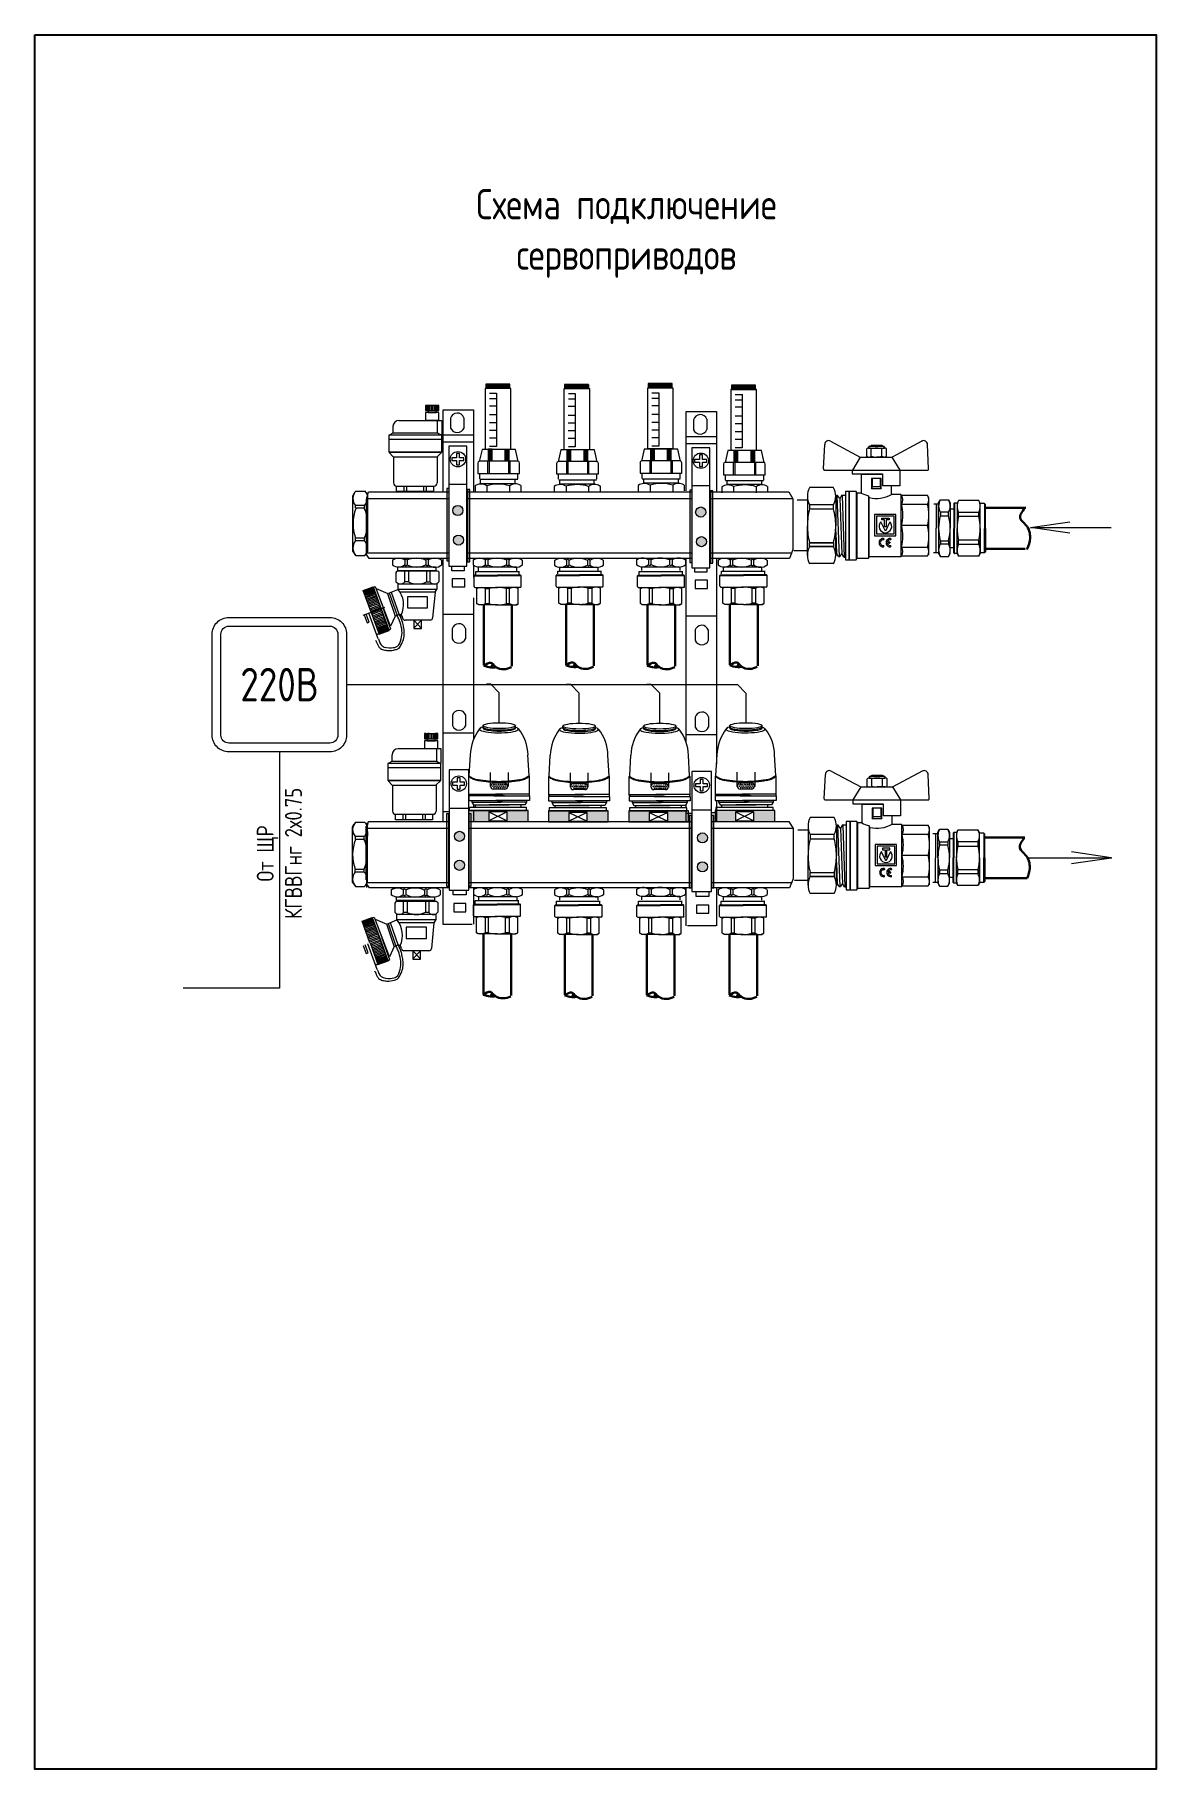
# Model space of a CAD drawing. Header units: millimetres. Extents: x -559267 to 5835, y 0 to 209897.
# Drawn here: x 1470 to 1655.5, y 0 to 287 of the extents above; entities that cross this region are included whole.
import ezdxf

# ---------------------------------------------------------------- set-up
doc = ezdxf.new("R2010")
doc.units = ezdxf.units.MM
doc.layers.add('PDF_Geometry', color=7, linetype='Continuous', lineweight=9)
doc.layers.add('Обвязка коллекторов для теплого пола_dwg', color=8, linetype='Continuous', lineweight=9)
doc.styles.add('Unecom', font='GOST2304A_0.ttf', dxfattribs={"height": 2.5})

msp = doc.modelspace()

# ---------------------------------------------------------------- texts
at = {"ltscale": 2, "insert": (1567.88, 254.11), "char_height": 5, "attachment_point": 5, "style": 'Unecom'}
msp.add_mtext_dynamic_manual_height_columns('Схема подключение\\Pсервоприводов ', width=155.8844, gutter_width=30.95, heights=[0], dxfattribs=at)

# ---------------------------------------------------------------- blocks, each defined once
blk = doc.blocks.new('Обвязка коллекторов для теплого пола_dwg-499584-Коллектор теплого пола')
at = {"lineweight": 9, "true_color": 0x000000}
for points in [[(-2720, 2712), (-2720, 2772), (-2735, 2772), (-2735, 2712)], [(-2706, 2712), (-2706, 2772), (-2720, 2772), (-2720, 2712)], [(-2680, 2712), (-2680, 2772), (-2695, 2772), (-2695, 2712)], [(-2647, 2711), (-2647, 2770), (-2662, 2770), (-2662, 2711)], [(-2617, 2712), (-2577, 2712), (-2577, 2771), (-2617, 2771)], [(-2592, 2712), (-2592, 2772), (-2607, 2772), (-2607, 2712)], [(-2577, 2712), (-2577, 2772), (-2591, 2772), (-2591, 2712)], [(2681, 2287), (2681, 2290), (2672, 2296), (2544, 2296), (2535, 2290), (2535, 2287), (2653, 2287)], [(-1946, 2120), (-1946, 2251), (-1993, 2251), (-1993, 2120)], [(-1745, 2117), (-1745, 2248), (-1793, 2248), (-1793, 2117)], [(-1012, 2116), (-1012, 2246), (-1059, 2246), (-1059, 2116)], [(-812, 2113), (-812, 2244), (-859, 2244), (-859, 2113)], [(-24, 2125), (-24, 2255), (-71, 2255), (-71, 2125)], [(177, 2122), (177, 2253), (129, 2253), (129, 2122)], [(964, 2107), (964, 2237), (917, 2237), (917, 2107)], [(1165, 2104), (1165, 2234), (1117, 2234), (1117, 2104)], [(2678, 1952), (2678, 1959), (2501, 1959), (2501, 1952)], [(-2732, -1177), (-2732, -1117), (-2746, -1117), (-2746, -1177)], [(-2717, -1177), (-2717, -1117), (-2732, -1117), (-2732, -1177)], [(-2706, -1177), (-2691, -1177), (-2691, -1117), (-2706, -1117)], [(-2659, -1178), (-2659, -1119), (-2673, -1119), (-2673, -1178)], [(-2628, -1177), (-2588, -1177), (-2588, -1118), (-2628, -1118)], [(-2604, -1177), (-2604, -1117), (-2618, -1117), (-2618, -1177)], [(-2588, -1177), (-2588, -1117), (-2603, -1117), (-2603, -1177)], [(2688, -1622), (2688, -1618), (2679, -1613), (2552, -1613), (2543, -1618), (2543, -1622), (2661, -1622)], [(2685, -1956), (2685, -1949), (2509, -1949), (2509, -1956)]]:
    blk.add_hatch(color=18, dxfattribs=at).paths.add_polyline_path(points)
h = blk.add_hatch(color=18, dxfattribs=at)
h.paths.add_polyline_path([(-2208, 920), (-2208, 1777), (-2235, 1777), (-2235, 920)])
h.paths.add_polyline_path([(-2481, 929), (-2457, 929), (-2457, 1786), (-2481, 1786), (-2481, 1558)])
h.paths.add_polyline_path([(-2344, 1116), (-2328, 1118), (-2314, 1124), (-2301, 1134), (-2292, 1146), (-2286, 1161), (-2284, 1176), (-2286, 1192), (-2292, 1206), (-2301, 1218), (-2314, 1228), (-2328, 1234), (-2344, 1236), (-2359, 1234), (-2374, 1228), (-2386, 1218), (-2396, 1206), (-2402, 1192), (-2404, 1176), (-2402, 1161), (-2396, 1146), (-2386, 1134), (-2374, 1124), (-2359, 1118)])
h.paths.add_polyline_path([(-2352, 1466), (-2336, 1469), (-2322, 1474), (-2309, 1484), (-2300, 1496), (-2294, 1511), (-2292, 1526), (-2294, 1542), (-2301, 1558), (-2309, 1569), (-2322, 1578), (-2336, 1584), (-2352, 1586), (-2367, 1584), (-2382, 1578), (-2394, 1569), (-2403, 1556), (-2409, 1542), (-2411, 1526), (-2409, 1511), (-2403, 1496), (-2394, 1484), (-2382, 1474), (-2367, 1469)])
h = blk.add_hatch(color=18, dxfattribs=at)
h.paths.add_polyline_path([(641, 902), (669, 902), (669, 1758), (641, 1758), (641, 1558)])
h.paths.add_polyline_path([(395, 910), (420, 910), (420, 1767), (395, 1767), (395, 1558)])
h.paths.add_polyline_path([(533, 1098), (548, 1100), (563, 1106), (575, 1115), (585, 1127), (591, 1142), (593, 1157), (591, 1173), (585, 1187), (575, 1200), (563, 1209), (548, 1215), (533, 1217), (517, 1215), (503, 1209), (490, 1200), (481, 1187), (475, 1173), (473, 1157), (475, 1142), (481, 1127), (490, 1115), (503, 1106), (517, 1100)])
h.paths.add_polyline_path([(525, 1448), (540, 1450), (555, 1456), (567, 1465), (577, 1478), (583, 1492), (585, 1508), (583, 1523), (577, 1538), (567, 1550), (555, 1560), (540, 1566), (525, 1568), (509, 1566), (493, 1558), (483, 1550), (473, 1538), (467, 1523), (465, 1508), (467, 1492), (473, 1478), (483, 1465), (495, 1456), (509, 1450)])
h = blk.add_hatch(color=18, dxfattribs=at)
h.paths.add_polyline_path([(-2226, -2158), (-1519, -2158), (-1519, -2027), (-2226, -2027)])
h.paths.add_polyline_path([(-1766, -2150), (-1985, -2150), (-1985, -2045), (-1766, -2045)])
h = blk.add_hatch(color=18, dxfattribs=at)
h.paths.add_polyline_path([(-572, -2164), (-572, -2033), (-1279, -2033), (-1279, -2164), (-996, -2164)])
h.paths.add_polyline_path([(-996, -2155), (-1038, -2155), (-1038, -2050), (-819, -2050), (-819, -2155)])
h = blk.add_hatch(color=18, dxfattribs=at)
h.paths.add_polyline_path([(382, -2163), (382, -2032), (-326, -2032), (-326, -2163)])
h.paths.add_polyline_path([(134, -2155), (-84, -2155), (-84, -2050), (134, -2050)])
h = blk.add_hatch(color=18, dxfattribs=at)
h.paths.add_polyline_path([(695, -2158), (1402, -2158), (1402, -2027), (695, -2027)])
h.paths.add_polyline_path([(936, -2150), (936, -2044), (1155, -2044), (1155, -2150)])
h = blk.add_hatch(color=18, dxfattribs=at)
h.paths.add_polyline_path([(-2222, -2926), (-2195, -2926), (-2195, -2069), (-2222, -2069), (-2222, -2527)])
h.paths.add_polyline_path([(-2487, -2926), (-2459, -2926), (-2459, -2069), (-2487, -2069), (-2487, -2527)])
h.paths.add_polyline_path([(-2332, -2737), (-2316, -2735), (-2302, -2729), (-2289, -2719), (-2280, -2707), (-2274, -2692), (-2272, -2677), (-2274, -2661), (-2280, -2647), (-2289, -2634), (-2302, -2625), (-2316, -2619), (-2332, -2617), (-2347, -2619), (-2362, -2625), (-2374, -2634), (-2384, -2647), (-2390, -2661), (-2392, -2677), (-2390, -2692), (-2384, -2707), (-2374, -2719), (-2362, -2729), (-2347, -2735)])
h.paths.add_polyline_path([(-2332, -2394), (-2316, -2392), (-2302, -2386), (-2289, -2377), (-2280, -2364), (-2274, -2350), (-2272, -2334), (-2274, -2319), (-2280, -2304), (-2289, -2292), (-2302, -2282), (-2316, -2276), (-2332, -2274), (-2347, -2276), (-2362, -2282), (-2374, -2292), (-2384, -2304), (-2390, -2319), (-2392, -2334), (-2390, -2350), (-2384, -2364), (-2374, -2377), (-2362, -2386), (-2347, -2392)])
h = blk.add_hatch(color=18, dxfattribs=at)
h.paths.add_polyline_path([(654, -2945), (682, -2945), (682, -2088), (654, -2088), (654, -2527)])
h.paths.add_polyline_path([(389, -2945), (417, -2945), (417, -2088), (389, -2088), (389, -2527)])
h.paths.add_polyline_path([(545, -2755), (560, -2753), (575, -2747), (587, -2738), (596, -2725), (602, -2711), (605, -2695), (602, -2680), (596, -2665), (587, -2653), (575, -2644), (560, -2638), (545, -2635), (529, -2638), (515, -2644), (502, -2653), (493, -2665), (487, -2680), (485, -2695), (487, -2711), (493, -2725), (502, -2738), (515, -2747), (529, -2753)])
h.paths.add_polyline_path([(545, -2413), (560, -2411), (575, -2405), (587, -2395), (596, -2383), (602, -2368), (604, -2353), (602, -2337), (596, -2323), (587, -2311), (575, -2301), (560, -2295), (545, -2293), (529, -2295), (515, -2301), (502, -2311), (493, -2323), (487, -2337), (485, -2353), (487, -2368), (493, -2383), (502, -2395), (515, -2405), (529, -2411)])
at = {"color": 18, "lineweight": 18, "true_color": 0x000000}
for p, q in [((-2006, 3025), (-2006, 2974)), ((-2003, 3025), (-2003, 2974)), ((-2001, 3026), (-2001, 2975)), ((-1998, 3026), (-1998, 2975)), ((-1993, 3025), (-1993, 2974)), ((-1989, 3026), (-1989, 2975)), ((-1983, 3025), (-1983, 2974)), ((-1977, 3026), (-1977, 2975)), ((-1894, 2912), (-1976, 2912)), ((-1969, 3025), (-1969, 2974)), ((-1960, 3026), (-1960, 2975)), ((-1952, 3025), (-1952, 2974)), ((-1944, 3026), (-1944, 2975)), ((-1936, 3025), (-1936, 2974)), ((-1928, 3025), (-1928, 2974)), ((-1920, 3025), (-1920, 2974)), ((-1911, 3026), (-1911, 2975)), ((-1903, 3025), (-1903, 2974)), ((-1894, 3026), (-1894, 2975)), ((-1886, 3025), (-1886, 2974)), ((-1872, 3025), (-1872, 2974)), ((-1859, 3025), (-1859, 2974)), ((-1851, 3026), (-1851, 2975)), ((-1842, 3025), (-1842, 2974)), ((-1834, 3026), (-1834, 2975)), ((-1825, 3025), (-1825, 2974)), ((-1817, 3025), (-1817, 2974)), ((-1809, 3025), (-1809, 2974)), ((-1801, 3026), (-1801, 2975)), ((-1793, 3025), (-1793, 2974)), ((-1785, 3026), (-1785, 2975)), ((-1776, 3025), (-1776, 2974)), ((-1768, 3026), (-1768, 2975)), ((-1762, 3025), (-1762, 2974)), ((-1756, 3026), (-1756, 2975)), ((-1752, 3025), (-1752, 2974)), ((-1747, 3026), (-1747, 2975)), ((-1744, 3026), (-1744, 2975)), ((-1742, 3025), (-1742, 2974)), ((-1739, 3025), (-1739, 2974)), ((-1072, 3020), (-1072, 2969)), ((-1070, 3020), (-1070, 2969)), ((-1067, 3021), (-1067, 2970)), ((-1064, 3021), (-1064, 2970)), ((-1060, 3021), (-1060, 2970)), ((-1055, 3021), (-1055, 2970)), ((-1049, 3021), (-1049, 2970)), ((-1043, 3021), (-1043, 2970)), ((-960, 2908), (-1042, 2908)), ((-1035, 3020), (-1035, 2969)), ((-1026, 3021), (-1026, 2970)), ((-1018, 3020), (-1018, 2969)), ((-1010, 3021), (-1010, 2970)), ((-1002, 3020), (-1002, 2969)), ((-994, 3021), (-994, 2970)), ((-986, 3020), (-986, 2969)), ((-977, 3021), (-977, 2970)), ((-969, 3021), (-969, 2970)), ((-960, 3021), (-960, 2970)), ((-952, 3020), (-952, 2969)), ((-938, 3020), (-938, 2969)), ((-926, 3020), (-926, 2969)), ((-917, 3021), (-917, 2970)), ((-909, 3021), (-909, 2970)), ((-900, 3021), (-900, 2970)), ((-892, 3020), (-892, 2969)), ((-883, 3021), (-883, 2970)), ((-876, 3020), (-876, 2969)), ((-867, 3021), (-867, 2970)), ((-860, 3020), (-860, 2969)), ((-851, 3021), (-851, 2970)), ((-843, 3020), (-843, 2969)), ((-834, 3021), (-834, 2970)), ((-828, 3021), (-828, 2970)), ((-823, 3021), (-823, 2970)), ((-818, 3021), (-818, 2970)), ((-814, 3021), (-814, 2970)), ((-810, 3021), (-810, 2970)), ((-808, 3020), (-808, 2969)), ((-805, 3020), (-805, 2969)), ((-84, 3029), (-84, 2978)), ((-81, 3029), (-81, 2979)), ((-79, 3030), (-79, 2979)), ((-76, 3030), (-76, 2979)), ((-71, 3030), (-71, 2979)), ((-67, 3030), (-67, 2979)), ((-61, 3030), (-61, 2979)), ((-55, 3030), (-55, 2979)), ((28, 2917), (-54, 2917)), ((-47, 3029), (-47, 2978)), ((-38, 3030), (-38, 2979)), ((-30, 3029), (-30, 2978)), ((-22, 3030), (-22, 2979)), ((-14, 3029), (-14, 2978)), ((-6, 3030), (-6, 2979)), ((2, 3029), (2, 2978)), ((11, 3030), (11, 2980)), ((19, 3030), (19, 2979)), ((28, 3030), (28, 2979)), ((36, 3029), (36, 2978)), ((50, 3030), (50, 2978)), ((63, 3029), (63, 2978)), ((71, 3030), (71, 2979)), ((80, 3030), (80, 2979)), ((88, 3030), (88, 2980)), ((96, 3029), (96, 2978)), ((105, 3030), (105, 2979)), ((113, 3029), (113, 2978)), ((121, 3030), (121, 2979)), ((129, 3029), (129, 2978)), ((137, 3030), (137, 2979)), ((145, 3029), (145, 2978)), ((154, 3030), (154, 2979)), ((160, 3030), (160, 2979)), ((165, 3030), (165, 2979)), ((170, 3030), (170, 2979)), ((175, 3030), (175, 2979)), ((178, 3030), (178, 2979)), ((180, 3029), (180, 2979)), ((183, 3029), (183, 2978)), ((904, 3011), (904, 2960)), ((907, 3011), (907, 2960)), ((909, 3012), (909, 2961)), ((912, 3012), (912, 2961)), ((917, 3012), (917, 2961)), ((921, 3012), (921, 2961)), ((927, 3012), (927, 2961)), ((933, 3012), (933, 2961)), ((1016, 2898), (934, 2898)), ((941, 3011), (941, 2960)), ((950, 3012), (950, 2961)), ((958, 3011), (958, 2960)), ((966, 3012), (966, 2961)), ((974, 3011), (974, 2960)), ((982, 3012), (982, 2961)), ((990, 3011), (990, 2960)), ((999, 3012), (999, 2961)), ((1007, 3012), (1007, 2961)), ((1016, 3012), (1016, 2961)), ((1024, 3011), (1024, 2960)), ((1038, 3011), (1038, 2960)), ((1051, 3011), (1051, 2960)), ((1059, 3012), (1059, 2961)), ((1068, 3012), (1068, 2961)), ((1076, 3012), (1076, 2961)), ((1085, 3011), (1085, 2960)), ((1093, 3012), (1093, 2961)), ((1101, 3011), (1101, 2960)), ((1109, 3012), (1109, 2961)), ((1117, 3011), (1117, 2960)), ((1125, 3012), (1125, 2961)), ((1134, 3011), (1134, 2960)), ((1142, 3012), (1142, 2961)), ((1148, 3012), (1148, 2961)), ((1154, 3012), (1154, 2961)), ((1158, 3012), (1158, 2961)), ((1163, 3012), (1163, 2961)), ((1166, 3012), (1166, 2961)), ((1168, 3011), (1168, 2960)), ((1171, 3011), (1171, 2960)), ((-1895, 2762), (-1977, 2762)), ((-1894, 2849), (-1976, 2849)), ((-961, 2758), (-1044, 2758)), ((-960, 2844), (-1042, 2844)), ((27, 2767), (-55, 2767)), ((28, 2853), (-54, 2853)), ((1015, 2749), (933, 2749)), ((1016, 2835), (934, 2835)), ((-3119, 2446), (-3119, 2520)), ((-2591, 2442), (-2591, 2589)), ((-2438, 2621), (-2438, 2501)), ((-2280, 2626), (-2280, 2503)), ((-1895, 2566), (-1977, 2566)), ((-1895, 2474), (-1977, 2474)), ((-1894, 2658), (-1976, 2658)), ((-961, 2561), (-1044, 2561)), ((-961, 2469), (-1044, 2469)), ((-960, 2653), (-1043, 2653)), ((27, 2570), (-55, 2570)), ((27, 2478), (-55, 2478)), ((28, 2662), (-54, 2662)), ((439, 2603), (439, 2482)), ((597, 2607), (597, 2484)), ((1015, 2552), (933, 2552)), ((1016, 2644), (934, 2644)), ((-2541, 2367), (-3169, 2367)), ((-2592, 2445), (-2544, 2418)), ((-2165, 2417), (-2527, 2417)), ((-2164, 2336), (-2525, 2336)), ((-1894, 2382), (-1976, 2382)), ((-960, 2378), (-1043, 2378)), ((28, 2387), (-54, 2387)), ((712, 2398), (350, 2398)), ((712, 2317), (359, 2317)), ((1015, 2460), (933, 2460)), ((1016, 2369), (934, 2369)), ((-3114, 2166), (-3114, 1853)), ((-2596, 2161), (-2596, 1853)), ((-1642, 2110), (-2094, 2110)), ((-1999, 2110), (-1999, 1965)), ((-1982, 2111), (-1982, 1966)), ((-1750, 2109), (-1750, 1963)), ((-1736, 2110), (-1736, 1964)), ((-709, 2105), (-1161, 2105)), ((-1065, 2106), (-1065, 1960)), ((-1048, 2107), (-1048, 1961)), ((-817, 2104), (-817, 1959)), ((-802, 2105), (-802, 1960)), ((279, 2115), (-173, 2115)), ((-77, 2115), (-77, 1969)), ((-60, 2116), (-60, 1970)), ((172, 2113), (172, 1968)), ((186, 2114), (186, 1969)), ((1268, 2096), (816, 2096)), ((911, 2096), (911, 1951)), ((928, 2098), (928, 1952)), ((1160, 2095), (1160, 1950)), ((1174, 2096), (1174, 1951)), ((-2091, 1901), (-2091, 1955)), ((-2090, 1896), (-1642, 1896)), ((-1678, 1893), (-1678, 1844)), ((-1643, 1955), (-1643, 1901)), ((-1158, 1896), (-1158, 1951)), ((-1156, 1891), (-708, 1891)), ((-739, 1887), (-739, 1838)), ((-709, 1951), (-709, 1896)), ((-169, 1905), (-169, 1960)), ((-168, 1900), (280, 1900)), ((256, 1899), (256, 1850)), ((279, 1960), (279, 1905)), ((819, 1887), (819, 1941)), ((820, 1882), (1268, 1882)), ((1246, 1883), (1246, 1833)), ((1267, 1941), (1267, 1887)), ((-3596, 1701), (-3575, 1735)), ((-3595, 1041), (-3595, 1701)), ((-3560, 1757), (-3452, 1757)), ((-2454, 1663), (-3436, 1663)), ((-3427, 1018), (-3427, 1669)), ((-3419, 1043), (-3419, 1704)), ((-3077, 1816), (-2633, 1816)), ((-2991, 1816), (-2991, 1752)), ((-2959, 1815), (-2959, 1751)), ((-2757, 1816), (-2757, 1750)), ((-2725, 1816), (-2725, 1750)), ((-2247, 1836), (-2456, 1836)), ((-2246, 1746), (423, 1746)), ((423, 1663), (-2246, 1663)), ((-2148, 1816), (-2148, 1746)), ((-2009, 1819), (-2009, 1749)), ((-1741, 1817), (-1741, 1747)), ((-1606, 1823), (-1606, 1753)), ((-1210, 1810), (-1210, 1741)), ((-1070, 1813), (-1070, 1743)), ((-802, 1811), (-802, 1741)), ((-667, 1817), (-667, 1747)), ((-214, 1823), (-214, 1753)), ((-75, 1825), (-75, 1755)), ((193, 1823), (193, 1753)), ((328, 1829), (328, 1759)), ((630, 1818), (421, 1818)), ((775, 1806), (775, 1736)), ((914, 1809), (914, 1739)), ((1182, 1807), (1182, 1737)), ((1317, 1812), (1317, 1743)), ((2132, 1706), (2124, 1691)), ((2138, 1706), (2164, 977)), ((2172, 1671), (2195, 1008)), ((2200, 1706), (2225, 975)), ((3225, 1000), (3225, 1651)), ((-3457, 1585), (-3564, 1585)), ((-3562, 1556), (-3562, 1591)), ((-3459, 1553), (-3560, 1553)), ((-3456, 1544), (-3456, 1582)), ((2124, 1270), (2134, 1008)), ((-3595, 1041), (-3562, 993)), ((-3565, 1164), (-3565, 1197)), ((-3459, 1198), (-3564, 1198)), ((-3457, 1165), (-3564, 1165)), ((-3457, 1165), (-3457, 1196)), ((-3560, 993), (-3452, 993)), ((-3436, 1024), (-2454, 1024)), ((-3125, 940), (-3125, 882)), ((-2614, 854), (-3066, 854)), ((-2981, 941), (-2981, 883)), ((-2953, 939), (-2953, 881)), ((-2731, 938), (-2731, 880)), ((-2703, 938), (-2703, 880)), ((-2546, 938), (-2546, 880)), ((-2524, -2157), (-2524, 959)), ((-2246, 1024), (423, 1024)), ((423, 959), (-2246, 959)), ((-2169, 940), (-2169, 882)), ((-2164, 959), (-2164, 940)), ((-2164, 879), (-2164, 731)), ((-1658, 854), (-2110, 854)), ((-2105, 813), (-2105, 854)), ((-2026, 941), (-2026, 883)), ((-1997, 939), (-1997, 881)), ((-1776, 938), (-1776, 880)), ((-1747, 938), (-1747, 880)), ((-1656, 854), (-1656, 813)), ((-1590, 938), (-1590, 880)), ((-1208, 938), (-1208, 879)), ((-697, 851), (-1150, 851)), ((-1145, 811), (-1145, 852)), ((-1065, 939), (-1065, 880)), ((-1037, 937), (-1037, 878)), ((-815, 936), (-815, 877)), ((-787, 936), (-787, 877)), ((-695, 852), (-695, 811)), ((-629, 936), (-629, 877)), ((-237, 942), (-237, 884)), ((274, 856), (-178, 856)), ((-173, 816), (-173, 856)), ((-93, 943), (-93, 885)), ((-65, 941), (-65, 883)), ((157, 940), (157, 882)), ((185, 940), (185, 882)), ((277, 856), (277, 816)), ((343, 940), (343, 882)), ((352, 723), (352, 959)), ((631, 1024), (1599, 1024)), ((712, 959), (712, -1476)), ((730, 940), (730, 881)), ((1241, 853), (789, 853)), ((794, 813), (794, 854)), ((874, 941), (874, 882)), ((902, 939), (902, 880)), ((1124, 938), (1124, 879)), ((1152, 938), (1152, 879)), ((1244, 854), (1244, 813)), ((1310, 938), (1310, 879)), ((2132, 987), (2124, 1002)), ((-3352, 618), (-3471, 574)), ((-3085, 793), (-3085, 682)), ((-2594, 808), (-3064, 808)), ((-2682, 808), (-2682, 680)), ((-2571, 685), (-2571, 795)), ((-1631, 807), (-1631, 770)), ((-659, 811), (-659, 774)), ((305, 807), (305, 770)), ((352, -1221), (352, 735)), ((1281, 811), (1281, 774)), ((-3350, 612), (-3469, 569)), ((-3350, 605), (-3466, 563)), ((-3348, 598), (-3464, 556)), ((-3345, 591), (-3461, 548)), ((-3342, 581), (-3458, 538)), ((-3339, 571), (-3454, 528)), ((-3334, 560), (-3450, 518)), ((-3330, 547), (-3446, 505)), ((-3326, 533), (-3441, 490)), ((-3319, 517), (-3435, 475)), ((-3314, 502), (-3430, 460)), ((-3308, 488), (-3424, 445)), ((-3302, 472), (-3418, 430)), ((-3297, 455), (-3413, 413)), ((-3290, 439), (-3406, 397)), ((-3284, 423), (-3400, 380)), ((-3184, 544), (-3092, 273)), ((-3165, 550), (-3071, 281)), ((-3140, 560), (-3046, 289)), ((-2618, 560), (-3036, 560)), ((-2620, 558), (-2650, 255)), ((-2619, 559), (-2596, 597)), ((-2164, 491), (-2164, -1185)), ((-3219, 377), (-3476, 283)), ((-3294, 6), (-3405, 309)), ((-3278, 406), (-3394, 363)), ((-3272, 387), (-3388, 345)), ((-3266, 372), (-3382, 329)), ((-3259, 352), (-3374, 310)), ((-3254, 336), (-3370, 294)), ((-3246, 318), (-3362, 276)), ((-3240, 302), (-3355, 259)), ((-3234, 285), (-3350, 242)), ((-3228, 268), (-3344, 226)), ((-3222, 252), (-3338, 209)), ((-3216, 236), (-3332, 194)), ((-3211, 221), (-3327, 179)), ((-3205, 206), (-3321, 164)), ((-3006, 253), (-3008, 267)), ((-2681, 227), (-2975, 227)), ((-2872, 226), (-2782, 130)), ((-2165, 293), (-2526, 293)), ((711, 275), (351, 275)), ((-3200, 190), (-3316, 148)), ((-3194, 177), (-3310, 134)), ((-3189, 164), (-3305, 121)), ((-3185, 153), (-3301, 111)), ((-3182, 143), (-3297, 101)), ((-3178, 134), (-3294, 91)), ((-3175, 126), (-3291, 83)), ((-3172, 119), (-3288, 77)), ((-3168, 114), (-3286, 70)), ((-3165, 109), (-3284, 65)), ((-2419, 125), (-2419, 5)), ((-2261, 130), (-2261, 7)), ((458, 107), (458, -14)), ((615, 111), (615, -12)), ((-2416, -903), (-2416, -1023)), ((-2259, -899), (-2259, -1021)), ((-2053, -1053), (-2053, -1021)), ((-1667, -1053), (-1667, -1022)), ((-1106, -1058), (-1106, -1026)), ((-720, -1059), (-720, -1027)), ((-153, -1058), (-153, -1026)), ((233, -1058), (233, -1027)), ((460, -922), (460, -1042)), ((618, -917), (618, -1040)), ((868, -1053), (868, -1021)), ((1254, -1053), (1254, -1022)), ((-2164, -1111), (-2530, -1111)), ((-2079, -1052), (-2093, -1060)), ((-1645, -1052), (-1631, -1060)), ((-1132, -1057), (-1146, -1066)), ((-698, -1057), (-684, -1066)), ((-178, -1057), (-192, -1065)), ((255, -1057), (269, -1065)), ((712, -1130), (346, -1130)), ((842, -1052), (828, -1060)), ((1276, -1052), (1290, -1060)), ((-3131, -1443), (-3131, -1369)), ((-2602, -1447), (-2602, -1300)), ((-2552, -1522), (-3180, -1522)), ((-2603, -1444), (-2556, -1470)), ((-1967, -1576), (-1967, -1745)), ((-1757, -1576), (-1757, -1745)), ((-1020, -1581), (-1020, -1750)), ((-810, -1581), (-810, -1750)), ((-66, -1581), (-66, -1750)), ((144, -1581), (144, -1750)), ((954, -1575), (954, -1745)), ((1164, -1575), (1164, -1745)), ((-3125, -1723), (-3125, -2036)), ((-2608, -1728), (-2608, -2036)), ((-2222, -1835), (-1817, -1835)), ((-1795, -1704), (-1929, -1704)), ((-1795, -1776), (-1929, -1776)), ((-1503, -1835), (-1907, -1835)), ((-1274, -1840), (-870, -1840)), ((-848, -1709), (-982, -1709)), ((-848, -1781), (-982, -1781)), ((-555, -1840), (-960, -1840)), ((-321, -1840), (84, -1840)), ((106, -1709), (-28, -1709)), ((106, -1781), (-28, -1781)), ((398, -1840), (-6, -1840)), ((699, -1835), (1104, -1835)), ((1126, -1704), (992, -1704)), ((1126, -1775), (992, -1775)), ((1418, -1835), (1014, -1835)), ((-2451, -2044), (-2524, -2044)), ((-2223, -2006), (-2453, -2006)), ((-2164, -1962), (-2164, -1993)), ((-2164, -2026), (-2164, -2157)), ((-2148, -1962), (-2148, -1990)), ((-1985, -2045), (-1766, -2150)), ((-1602, -1990), (-1602, -1962)), ((-1201, -1967), (-1201, -1995)), ((-1038, -2050), (-819, -2155)), ((-655, -1995), (-655, -1967)), ((-247, -1967), (-247, -1995)), ((-84, -2050), (134, -2155)), ((299, -1995), (299, -1967)), ((352, -1998), (352, -1952)), ((352, -2157), (352, -2031)), ((653, -2024), (423, -2024)), ((712, -1909), (712, -2157)), ((773, -1961), (773, -1989)), ((936, -2044), (1155, -2150)), ((1319, -1989), (1319, -1961)), ((-3599, -2221), (-3578, -2187)), ((-3599, -2882), (-3599, -2221)), ((-3564, -2165), (-3455, -2165)), ((-2456, -2240), (-3434, -2240)), ((-3422, -2880), (-3422, -2219)), ((-3088, -2073), (-2645, -2073)), ((-3002, -2073), (-3002, -2137)), ((-2970, -2074), (-2970, -2138)), ((-2768, -2073), (-2768, -2139)), ((-2737, -2073), (-2737, -2139)), ((-2222, -2157), (420, -2157)), ((420, -2240), (-2222, -2240)), ((425, -2063), (353, -2063)), ((712, -2056), (655, -2056)), ((2140, -2202), (2132, -2217)), ((2146, -2202), (2171, -2932)), ((2180, -2237), (2203, -2901)), ((2207, -2202), (2233, -2933)), ((3233, -2908), (3233, -2258)), ((-3460, -2337), (-3567, -2337)), ((-3565, -2366), (-3565, -2331)), ((-3462, -2370), (-3564, -2370)), ((-3459, -2378), (-3459, -2341)), ((2132, -2639), (2141, -2901)), ((-3568, -2758), (-3568, -2725)), ((-3462, -2725), (-3567, -2725)), ((-3460, -2758), (-3567, -2758)), ((-3460, -2758), (-3460, -2726)), ((-3599, -2882), (-3565, -2929)), ((-3564, -2930), (-3455, -2930)), ((-3434, -2879), (-2456, -2879)), ((-3141, -2968), (-3141, -3026)), ((-2629, -3054), (-3082, -3054)), ((-2997, -2967), (-2997, -3025)), ((-2969, -2969), (-2969, -3027)), ((-2747, -2970), (-2747, -3028)), ((-2719, -2970), (-2719, -3028)), ((-2561, -2970), (-2561, -3028)), ((-2222, -2879), (420, -2879)), ((420, -2945), (-2222, -2945)), ((-2167, -2963), (-2167, -3021)), ((-2164, -2945), (-2164, -2964)), ((-2164, -3022), (-2164, -3374)), ((-1656, -3049), (-2108, -3049)), ((-2104, -3090), (-2104, -3049)), ((-2024, -2962), (-2024, -3020)), ((-1996, -2964), (-1996, -3022)), ((-1774, -2965), (-1774, -3023)), ((-1746, -2965), (-1746, -3023)), ((-1654, -3049), (-1654, -3090)), ((-1588, -2965), (-1588, -3024)), ((-1207, -2966), (-1207, -3024)), ((-695, -3052), (-1148, -3052)), ((-1143, -3092), (-1143, -3052)), ((-1063, -2965), (-1063, -3023)), ((-1035, -2967), (-1035, -3025)), ((-813, -2968), (-813, -3026)), ((-785, -2968), (-785, -3026)), ((-693, -3052), (-693, -3092)), ((-627, -2968), (-627, -3026)), ((-235, -2961), (-235, -3019)), ((276, -3047), (-176, -3047)), ((-171, -3088), (-171, -3047)), ((-91, -2960), (-91, -3018)), ((-63, -2962), (-63, -3020)), ((159, -2963), (159, -3021)), ((187, -2963), (187, -3021)), ((279, -3047), (279, -3088)), ((344, -2963), (344, -3021)), ((352, -3394), (352, -2945)), ((654, -2879), (1601, -2879)), ((712, -2945), (712, -3394)), ((732, -2964), (732, -3022)), ((1243, -3050), (791, -3050)), ((796, -3090), (796, -3050)), ((876, -2963), (876, -3021)), ((904, -2965), (904, -3023)), ((1126, -2966), (1126, -3024)), ((1154, -2966), (1154, -3024)), ((1246, -3050), (1246, -3090)), ((1311, -2966), (1311, -3024)), ((2140, -2921), (2132, -2906)), ((-3098, -3123), (-3098, -3234)), ((-2607, -3108), (-3077, -3108)), ((-2695, -3108), (-2695, -3236)), ((-2584, -3231), (-2584, -3121)), ((-1638, -3092), (-1638, -3129)), ((-674, -3099), (-674, -3136)), ((297, -3099), (297, -3136)), ((1275, -3099), (1275, -3136)), ((-3365, -3298), (-3484, -3342)), ((-3363, -3304), (-3482, -3347)), ((-3363, -3311), (-3479, -3353)), ((-3361, -3318), (-3477, -3360)), ((-3359, -3326), (-3475, -3368)), ((-3355, -3335), (-3471, -3378)), ((-3352, -3345), (-3468, -3388)), ((-3347, -3356), (-3463, -3398)), ((-3343, -3369), (-3459, -3411)), ((-3339, -3383), (-3455, -3426)), ((-3332, -3399), (-3448, -3441)), ((-3327, -3414), (-3443, -3457)), ((-3321, -3429), (-3437, -3471)), ((-3316, -3444), (-3431, -3486)), ((-3310, -3461), (-3426, -3503)), ((-3304, -3477), (-3419, -3520)), ((-3197, -3372), (-3105, -3644)), ((-3178, -3367), (-3085, -3635)), ((-3153, -3356), (-3059, -3627)), ((-2631, -3357), (-3050, -3357)), ((-2634, -3358), (-2663, -3661)), ((-2632, -3357), (-2609, -3319)), ((709, -3396), (368, -3396)), ((-3307, -3910), (-3418, -3607)), ((-3297, -3494), (-3413, -3536)), ((-3291, -3511), (-3407, -3553)), ((-3285, -3529), (-3401, -3572)), ((-3279, -3545), (-3395, -3587)), ((-3272, -3564), (-3388, -3606)), ((-3267, -3580), (-3383, -3623)), ((-3259, -3598), (-3375, -3640)), ((-3253, -3615), (-3369, -3657)), ((-3247, -3631), (-3363, -3674)), ((-3241, -3648), (-3357, -3690)), ((-3235, -3664), (-3351, -3707)), ((-3229, -3680), (-3345, -3722)), ((-3224, -3695), (-3340, -3737)), ((-3019, -3663), (-3022, -3650)), ((-2694, -3689), (-2989, -3689)), ((-2886, -3690), (-2795, -3787)), ((-3218, -3710), (-3334, -3752)), ((-3213, -3726), (-3329, -3768)), ((-3207, -3739), (-3323, -3782)), ((-3202, -3752), (-3318, -3795)), ((-3199, -3763), (-3314, -3806)), ((-3195, -3773), (-3311, -3815)), ((-3191, -3783), (-3307, -3825)), ((-3188, -3790), (-3304, -3833)), ((-3185, -3797), (-3301, -3839)), ((-3181, -3802), (-3300, -3846)), ((-3178, -3808), (-3297, -3851))]:
    blk.add_line(p, q, dxfattribs=at)
at = {"color": 18, "lineweight": 9, "true_color": 0x000000}
for p, q in [((1980, 2019), (1993, 2309)), ((3142, 2348), (2792, 2159)), ((3224, 2019), (3211, 2309)), ((2415, 2159), (2321, 2006)), ((2491, 2168), (2491, 2256)), ((2535, 2159), (2544, 2159)), ((2545, 2168), (2545, 2256)), ((2702, 2159), (2608, 2159)), ((2671, 2168), (2671, 2256)), ((2681, 2159), (2672, 2159)), ((2725, 2168), (2725, 2256)), ((2311, 2006), (3213, 2006)), ((2501, 1959), (2501, 1950)), ((1788, 1649), (1668, 1649)), ((1788, 1696), (1788, 1346)), ((2098, 1797), (1815, 1797)), ((2124, 1696), (2124, 1346)), ((2145, 1706), (2132, 1706)), ((2240, 1706), (2194, 1706)), ((2902, 1600), (3211, 1600)), ((3284, 1605), (3343, 1605)), ((3315, 1605), (3315, 1318)), ((3480, 1546), (3530, 1546)), ((3524, 1608), (3524, 1317)), ((3562, 1615), (3562, 1317)), ((1788, 995), (1788, 1345)), ((2124, 995), (2124, 1345)), ((3211, 1347), (2902, 1347)), ((3315, 1029), (3315, 1316)), ((3524, 1024), (3524, 1315)), ((3562, 1017), (3562, 1315)), ((1628, 1054), (1788, 1054)), ((2762, 1153), (2741, 1153)), ((2762, 1138), (2741, 1138)), ((2767, 1148), (2767, 1142)), ((2902, 1093), (3211, 1093)), ((3282, 1029), (3343, 1029)), ((3480, 1086), (3530, 1086)), ((2098, 897), (1815, 897)), ((2172, 977), (2156, 977)), ((2218, 975), (2240, 975)), ((-2152, 760), (-1880, 760)), ((-1609, 760), (-1881, 760)), ((-1180, 764), (-908, 764)), ((-1178, 619), (-908, 619)), ((-637, 764), (-909, 764)), ((-639, 619), (-909, 619)), ((-216, 760), (56, 760)), ((327, 760), (55, 760)), ((760, 764), (1033, 764)), ((763, 619), (1033, 619)), ((1304, 764), (1032, 764)), ((1302, 619), (1032, 619)), ((-2150, 614), (-1880, 614)), ((-1611, 614), (-1880, 614)), ((-214, 614), (56, 614)), ((325, 614), (55, 614)), ((1987, -1890), (2001, -1600)), ((3149, -1560), (2799, -1749)), ((3232, -1890), (3218, -1600)), ((2422, -1749), (2328, -1902)), ((2498, -1740), (2498, -1652)), ((2543, -1749), (2552, -1749)), ((2552, -1740), (2552, -1652)), ((2710, -1749), (2615, -1749)), ((2679, -1740), (2679, -1652)), ((2688, -1749), (2679, -1749)), ((2733, -1740), (2733, -1652)), ((2319, -1902), (3220, -1902)), ((2509, -1949), (2509, -1959)), ((-3429, -2176), (-3429, -2558)), ((1796, -2260), (1675, -2260)), ((1796, -2212), (1796, -2562)), ((2105, -2112), (1823, -2112)), ((2132, -2212), (2132, -2562)), ((2152, -2202), (2140, -2202)), ((2248, -2202), (2202, -2202)), ((-3420, -2277), (-3420, -2331)), ((2910, -2309), (3219, -2309)), ((3275, -2299), (3334, -2299)), ((3307, -2299), (3307, -2587)), ((3471, -2359), (3521, -2359)), ((3515, -2297), (3515, -2588)), ((3553, -2289), (3553, -2588)), ((-3429, -2939), (-3429, -2557)), ((1796, -2913), (1796, -2563)), ((2132, -2913), (2132, -2563)), ((3219, -2562), (2910, -2562)), ((3307, -2876), (3307, -2588)), ((3515, -2880), (3515, -2589)), ((3553, -2888), (3553, -2589)), ((-3420, -2820), (-3420, -2767)), ((1636, -2854), (1795, -2854)), ((2770, -2756), (2749, -2756)), ((2770, -2771), (2749, -2771)), ((2774, -2760), (2774, -2766)), ((2910, -2815), (3219, -2815)), ((3273, -2876), (3334, -2876)), ((3471, -2818), (3521, -2818)), ((2105, -3012), (1823, -3012)), ((2180, -2932), (2164, -2932)), ((2226, -2933), (2248, -2933)), ((-2159, -3139), (-1887, -3139)), ((-2156, -3284), (-1886, -3284)), ((-1615, -3139), (-1887, -3139)), ((-1618, -3284), (-1887, -3284)), ((-1195, -3146), (-922, -3146)), ((-651, -3146), (-923, -3146)), ((-224, -3146), (49, -3146)), ((320, -3146), (48, -3146)), ((754, -3146), (1027, -3146)), ((1298, -3146), (1026, -3146)), ((-1192, -3291), (-922, -3291)), ((-653, -3291), (-923, -3291)), ((-221, -3291), (49, -3291)), ((318, -3291), (48, -3291)), ((757, -3291), (1027, -3291)), ((1296, -3291), (1026, -3291))]:
    blk.add_line(p, q, dxfattribs=at)
at = {"lineweight": 9}
for p, q in [((3885, 1609), (3885, 1317)), ((3885, 1023), (3885, 1315)), ((3876, -2295), (3876, -2588)), ((3876, -2882), (3876, -2589))]:
    blk.add_line(p, q, dxfattribs=at)
at = {"color": 20, "lineweight": 30}
for p, q in [((3905, 1558), (4374, 1558)), ((3896, 1073), (4366, 1073))]:
    blk.add_line(p, q, dxfattribs=at)
at = {"color": 1, "lineweight": 30}
for p, q in [((-2042, 402), (-2042, -307)), ((-1713, 402), (-1713, -319)), ((-1070, 406), (-1070, -303)), ((-741, 406), (-741, -315)), ((-106, 402), (-106, -307)), ((223, 402), (223, -319)), ((871, 406), (871, -303)), ((1200, 406), (1200, -315)), ((-1953, -324), (-1939, -299)), ((-981, -320), (-967, -295)), ((-17, -324), (-3, -299)), ((959, -320), (974, -295))]:
    blk.add_line(p, q, dxfattribs=at)
at = {"color": 160, "lineweight": 30}
for p, q in [((3896, -2347), (4365, -2347)), ((3887, -2831), (4390, -2831)), ((-2048, -3497), (-2048, -4206)), ((-1719, -3497), (-1719, -4218)), ((-1084, -3504), (-1084, -4213)), ((-755, -3504), (-755, -4225)), ((-113, -3504), (-113, -4213)), ((216, -3504), (216, -4225)), ((865, -3504), (865, -4213)), ((1194, -3504), (1194, -4225)), ((-1960, -4223), (-1946, -4198)), ((-996, -4230), (-981, -4205)), ((-25, -4230), (-10, -4205)), ((953, -4230), (968, -4205))]:
    blk.add_line(p, q, dxfattribs=at)
at = {"color": 18, "lineweight": 18, "true_color": 0x000000, "flags": 128}
for points in [[(-1723, 2971), (-2028, 2971), (-2028, 2254), (-1723, 2254)], [(-1737, 3025), (-2021, 3025), (-2021, 2974), (-1737, 2974)], [(-789, 2967), (-1095, 2967), (-1095, 2250), (-789, 2250)], [(-803, 3021), (-1087, 3021), (-1087, 2970), (-803, 2970)], [(199, 2976), (-107, 2976), (-107, 2259), (199, 2259)], [(185, 3030), (-99, 3030), (-99, 2979), (185, 2979)], [(1187, 2958), (882, 2958), (882, 2240), (1187, 2240)], [(1173, 3012), (889, 3012), (889, 2961), (1173, 2961)], [(-2578, 2688), (-2736, 2688), (-2736, 2596), (-2578, 2596)], [(-2706, 2772), (-2706, 2712), (-2720, 2712), (-2720, 2772), (-2735, 2772), (-2735, 2712), (-2720, 2712), (-2720, 2772)], [(-2577, 2771), (-2734, 2771), (-2734, 2712), (-2577, 2712)], [(-2610, 2707), (-2704, 2707), (-2704, 2688), (-2610, 2688)], [(-2680, 2772), (-2695, 2772), (-2695, 2712), (-2680, 2712)], [(-2647, 2770), (-2662, 2770), (-2662, 2710), (-2647, 2710)], [(-2617, 2771), (-2632, 2771), (-2632, 2711), (-2617, 2711)], [(-2592, 2772), (-2607, 2772), (-2607, 2712), (-2592, 2712)], [(-2577, 2772), (-2591, 2772), (-2591, 2712), (-2577, 2712)], [(-2540, 2418), (-3168, 2418), (-3168, 2220), (-2540, 2220)], [(-2246, 2287), (-2457, 2287), (-2457, 865), (-2246, 865)], [(631, 2268), (420, 2268), (420, 846), (631, 846)], [(-2367, 2118), (-2367, 2067), (-2331, 2067), (-2331, 2118), (-2280, 2118), (-2280, 2151), (-2331, 2151), (-2331, 2203), (-2367, 2203), (-2367, 2151), (-2423, 2151), (-2423, 2118)], [(-1946, 2251), (-1993, 2251), (-1993, 2120), (-1946, 2120)], [(-1745, 2248), (-1793, 2248), (-1793, 2117), (-1745, 2117)], [(-1012, 2246), (-1059, 2246), (-1059, 2116), (-1012, 2116)], [(-812, 2244), (-859, 2244), (-859, 2113), (-812, 2113)], [(-24, 2255), (-71, 2255), (-71, 2125), (-24, 2125)], [(177, 2253), (129, 2253), (129, 2122), (177, 2122)], [(510, 2099), (510, 2048), (545, 2048), (545, 2099), (596, 2099), (596, 2132), (545, 2132), (545, 2184), (510, 2184), (510, 2132), (453, 2132), (453, 2099)], [(964, 2237), (917, 2237), (917, 2107), (964, 2107)], [(1165, 2234), (1117, 2234), (1117, 2104), (1165, 2104)], [(-2454, 1786), (-2481, 1786), (-2481, 929), (-2454, 929)], [(-2208, 1777), (-2235, 1777), (-2235, 920), (-2208, 920)], [(423, 1767), (395, 1767), (395, 910), (423, 910)], [(669, 1758), (641, 1758), (641, 902), (669, 902)], [(-2596, 655), (-3062, 655), (-3062, 596), (-2596, 596)], [(-2269, 717), (-2418, 717), (-2418, 622), (-2269, 622)], [(607, 699), (458, 699), (458, 604), (607, 604)], [(-2709, 505), (-2949, 505), (-2949, 373), (-2709, 373)], [(-2589, -1201), (-2747, -1201), (-2747, -1293), (-2589, -1293)], [(-2717, -1117), (-2717, -1177), (-2732, -1177), (-2732, -1117), (-2746, -1117), (-2746, -1177), (-2732, -1177), (-2732, -1117)], [(-2588, -1118), (-2746, -1118), (-2746, -1177), (-2588, -1177)], [(-2621, -1182), (-2716, -1182), (-2716, -1201), (-2621, -1201)], [(-2691, -1117), (-2706, -1117), (-2706, -1177), (-2691, -1177)], [(-2659, -1119), (-2673, -1119), (-2673, -1179), (-2659, -1179)], [(-2628, -1118), (-2643, -1118), (-2643, -1178), (-2628, -1178)], [(-2604, -1117), (-2618, -1117), (-2618, -1177), (-2604, -1177)], [(-2588, -1117), (-2603, -1117), (-2603, -1177), (-2588, -1177)], [(-2551, -1471), (-3180, -1471), (-3180, -1669), (-2551, -1669)], [(-2222, -1546), (-2456, -1546), (-2456, -2971), (-2222, -2971)], [(-2358, -1726), (-2358, -1777), (-2323, -1777), (-2323, -1726), (-2272, -1726), (-2272, -1693), (-2323, -1693), (-2323, -1641), (-2358, -1641), (-2358, -1693), (-2415, -1693), (-2415, -1726)], [(654, -1565), (420, -1565), (420, -2989), (654, -2989)], [(518, -1745), (518, -1796), (553, -1796), (553, -1745), (605, -1745), (605, -1711), (553, -1711), (553, -1660), (518, -1660), (518, -1711), (462, -1711), (462, -1745)], [(-1519, -2027), (-2226, -2027), (-2226, -2158), (-1519, -2158)], [(-1538, -1993), (-2218, -1993), (-2218, -2026), (-1538, -2026)], [(-572, -2033), (-1279, -2033), (-1279, -2164), (-572, -2164)], [(-591, -1998), (-1271, -1998), (-1271, -2031), (-591, -2031)], [(382, -2032), (-326, -2032), (-326, -2163), (382, -2163)], [(362, -1998), (-317, -1998), (-317, -2031), (362, -2031)], [(1402, -2027), (695, -2027), (695, -2158), (1402, -2158)], [(1383, -1993), (703, -1993), (703, -2025), (1383, -2025)], [(-2459, -2069), (-2487, -2069), (-2487, -2926), (-2459, -2926)], [(-2195, -2069), (-2222, -2069), (-2222, -2926), (-2195, -2926)], [(417, -2088), (389, -2088), (389, -2945), (417, -2945)], [(682, -2088), (654, -2088), (654, -2945), (682, -2945)], [(-2609, -3261), (-3076, -3261), (-3076, -3321), (-2609, -3321)], [(-2256, -3131), (-2399, -3131), (-2399, -3227), (-2256, -3227)], [(620, -3149), (477, -3149), (477, -3246), (620, -3246)], [(-2722, -3411), (-2962, -3411), (-2962, -3544), (-2722, -3544)]]:
    blk.add_lwpolyline(points, close=True, dxfattribs=at)
for points in [[(-1894, 2917), (-1894, 2284), (-1976, 2284)], [(-960, 2912), (-960, 2280), (-1042, 2280)], [(28, 2921), (28, 2289), (-54, 2289)], [(1016, 2903), (1016, 2270), (934, 2270)], [(-2524, 1750), (-2524, 2718), (-2164, 2718), (-2164, 1752)], [(352, 1758), (352, 2699), (712, 2699), (712, 1746)], [(-3046, 2594), (-2542, 2594), (-2542, 2423)], [(-2590, 2442), (-3122, 2442), (-3166, 2418)], [(-2598, 2158), (-3114, 2158), (-3168, 2218), (-2540, 2218), (-2601, 2160)], [(-2116, 2088), (-2116, 1963), (-1621, 1963), (-1621, 2088)], [(-1635, 2107), (-1667, 2249), (-2065, 2249), (-2097, 2107)], [(-1183, 2084), (-1183, 1959), (-687, 1959), (-687, 2084)], [(-701, 2103), (-733, 2245), (-1131, 2245), (-1163, 2103)], [(-194, 2093), (-194, 1968), (301, 1968), (301, 2093)], [(287, 2112), (255, 2254), (-143, 2254), (-175, 2112)], [(794, 2075), (794, 1950), (1289, 1950), (1289, 2075)], [(1275, 2094), (1243, 2236), (845, 2236), (813, 2094)], [(-1669, 1844), (-2084, 1844), (-2084, 1893)], [(-730, 1838), (-1145, 1838), (-1145, 1887)], [(265, 1850), (-150, 1850), (-150, 1899)], [(1254, 1833), (839, 1833), (839, 1883)], [(-3440, 1008), (-3416, 1041), (-3416, 1705), (-3429, 1728)], [(-2454, 959), (-3400, 959), (-3433, 1005), (-3433, 1655), (-3410, 1746), (-2454, 1746)], [(-2639, 1813), (-2639, 1750), (-3077, 1750), (-3077, 1816)], [(631, 1746), (1567, 1746), (1616, 1663), (631, 1663)], [(1617, 1663), (1617, 1064), (1576, 959), (631, 959)], [(2194, 1706), (2176, 1671), (2168, 1671), (2145, 1706)], [(-2611, 854), (-2611, 813), (-3061, 813), (-3061, 854)], [(-2278, 865), (-2278, 812), (-2423, 812), (-2423, 859)], [(599, 846), (599, 794), (454, 794), (454, 841)], [(2156, 977), (2139, 1008), (2124, 1008)], [(2218, 975), (2201, 1008), (2189, 1008), (2172, 977)], [(-3378, 320), (-3473, 577), (-3353, 621), (-3259, 363)], [(-3259, 363), (-3352, 615), (-3329, 624), (-3236, 372)], [(-2937, 808), (-2937, 681), (-2980, 681), (-2980, 808)], [(-2723, 809), (-2723, 682), (-2683, 682)], [(-2139, 770), (-2139, 804), (-1631, 804)], [(-1168, 774), (-1168, 808), (-659, 808)], [(-204, 770), (-204, 804), (305, 804)], [(773, 774), (773, 808), (1281, 808)], [(-3049, 291), (-3093, 275), (-3148, 155), (-3318, 602), (-3180, 544), (-3062, 592)], [(-3459, 289), (-3424, 194), (-3402, 202), (-3437, 297)], [(-3378, 319), (-3284, 62), (-3164, 106), (-3259, 363)], [(-3259, 363), (-3167, 111), (-3144, 119), (-3236, 371)], [(-2782, 227), (-2872, 227), (-2872, 128), (-2782, 128), (-2782, 227), (-2872, 131)], [(-3057, -1295), (-2554, -1295), (-2554, -1466)], [(-2222, -1845), (-2222, -1621), (-2216, -1613), (-2203, -1369)], [(-1502, -1845), (-1502, -1621), (-1508, -1613), (-1521, -1369)], [(-1275, -1850), (-1275, -1626), (-1269, -1619), (-1256, -1374)], [(-555, -1850), (-555, -1626), (-561, -1619), (-574, -1374)], [(-321, -1850), (-321, -1626), (-316, -1618), (-303, -1374)], [(399, -1850), (399, -1626), (393, -1618), (380, -1374)], [(699, -1845), (699, -1620), (705, -1613), (718, -1369)], [(1419, -1845), (1419, -1620), (1413, -1613), (1400, -1369)], [(-2602, -1447), (-3133, -1447), (-3178, -1470)], [(-2609, -1731), (-3125, -1731), (-3180, -1671), (-2551, -1671), (-2613, -1729)], [(-2222, -1844), (-2216, -1844), (-2216, -1856)], [(-1502, -1844), (-1508, -1844), (-1508, -1856)], [(-1275, -1849), (-1269, -1849), (-1269, -1861)], [(-555, -1849), (-561, -1849), (-561, -1861)], [(-321, -1849), (-316, -1849), (-316, -1861)], [(399, -1849), (393, -1849), (393, -1861)], [(699, -1844), (705, -1844), (705, -1856)], [(1419, -1844), (1413, -1844), (1413, -1856)], [(-1797, -1856), (-2223, -1856), (-2223, -1909), (-1821, -1909)], [(-2187, -1909), (-2187, -1928), (-1843, -1928)], [(-2187, -1928), (-2167, -1962), (-1742, -1962)], [(-1766, -2045), (-1985, -2045), (-1985, -2150), (-1766, -2150), (-1766, -2045), (-1985, -2150)], [(-1537, -1928), (-1557, -1962), (-1982, -1962)], [(-1927, -1856), (-1501, -1856), (-1501, -1909), (-1903, -1909)], [(-1537, -1909), (-1537, -1928), (-1881, -1928)], [(-850, -1861), (-1276, -1861), (-1276, -1915), (-874, -1915)], [(-1240, -1915), (-1240, -1933), (-896, -1933)], [(-1240, -1933), (-1220, -1968), (-795, -1968)], [(-819, -2050), (-1038, -2050), (-1038, -2155), (-819, -2155), (-819, -2050), (-1038, -2155)], [(-590, -1933), (-610, -1968), (-1035, -1968)], [(-980, -1861), (-554, -1861), (-554, -1915), (-956, -1915)], [(-590, -1915), (-590, -1933), (-934, -1933)], [(104, -1861), (-322, -1861), (-322, -1914), (80, -1914)], [(-286, -1914), (-286, -1933), (58, -1933)], [(-286, -1933), (-266, -1967), (158, -1967)], [(134, -2050), (-84, -2050), (-84, -2155), (134, -2155), (134, -2050), (-84, -2155)], [(364, -1933), (343, -1967), (-81, -1967)], [(-26, -1861), (399, -1861), (399, -1914), (-3, -1914)], [(364, -1914), (364, -1933), (20, -1933)], [(1124, -1856), (698, -1856), (698, -1909), (1100, -1909)], [(734, -1909), (734, -1928), (1078, -1928)], [(734, -1928), (754, -1962), (1179, -1962)], [(1155, -2044), (936, -2044), (936, -2150), (1155, -2150), (1155, -2044), (936, -2150)], [(1384, -1928), (1364, -1962), (939, -1962)], [(994, -1856), (1420, -1856), (1420, -1909), (1018, -1909)], [(1384, -1909), (1384, -1928), (1040, -1928)], [(-3443, -2915), (-3420, -2881), (-3420, -2218), (-3432, -2195)], [(-2456, -2945), (-3399, -2945), (-3431, -2899), (-3431, -2249), (-3408, -2157), (-2456, -2157)], [(-2650, -2076), (-2650, -2139), (-3088, -2139), (-3088, -2073)], [(654, -2157), (1569, -2157), (1618, -2240), (654, -2240)], [(1619, -2240), (1619, -2839), (1578, -2945), (654, -2945)], [(2202, -2202), (2184, -2237), (2176, -2237), (2152, -2202)], [(-2627, -3054), (-2627, -3095), (-3077, -3095), (-3077, -3054)], [(-2183, -3377), (-2524, -3377), (-2524, -2945)], [(-2254, -2971), (-2254, -3027), (-2407, -3027), (-2407, -2977)], [(622, -2990), (622, -3046), (470, -3046), (470, -2996)], [(2164, -2932), (2147, -2901), (2132, -2901)], [(2226, -2933), (2209, -2901), (2197, -2901), (2180, -2932)], [(-2950, -3108), (-2950, -3235), (-2994, -3235), (-2994, -3108)], [(-2736, -3107), (-2736, -3234), (-2696, -3234)], [(-2146, -3129), (-2146, -3095), (-1638, -3095)], [(-1182, -3136), (-1182, -3102), (-674, -3102)], [(-211, -3136), (-211, -3102), (297, -3102)], [(767, -3136), (767, -3102), (1275, -3102)], [(-3392, -3597), (-3486, -3339), (-3366, -3296), (-3272, -3553)], [(-3273, -3553), (-3365, -3301), (-3342, -3293), (-3249, -3544)], [(-3063, -3625), (-3106, -3641), (-3161, -3761), (-3331, -3314), (-3193, -3373), (-3075, -3324)], [(-3473, -3627), (-3438, -3722), (-3415, -3714), (-3450, -3619)], [(-3391, -3597), (-3297, -3854), (-3178, -3811), (-3272, -3553)], [(-3272, -3554), (-3180, -3805), (-3157, -3797), (-3249, -3545)], [(-2795, -3689), (-2886, -3689), (-2886, -3788), (-2795, -3788), (-2795, -3689), (-2886, -3786)]]:
    blk.add_lwpolyline(points, dxfattribs=at)
at = {"color": 18, "lineweight": 9, "true_color": 0x000000, "flags": 128}
for points in [[(2063, 2348), (2413, 2159), (2790, 2159), (2884, 2006), (2884, 1818), (2678, 1818)], [(2513, 2278), (2513, 2266), (2608, 2266), (2702, 2266), (2702, 2278)], [(2522, 2287), (2608, 2287), (2693, 2287)], [(2681, 2290), (2672, 2296), (2544, 2296), (2535, 2290)], [(2535, 2287), (2535, 2290), (2562, 2290)], [(2567, 2287), (2562, 2296), (2562, 2287)], [(2649, 2287), (2653, 2296), (2653, 2287)], [(2653, 2290), (2681, 2290), (2681, 2287)], [(2513, 2159), (2608, 2159), (2693, 2159)], [(1991, 2006), (2320, 2006), (2320, 1959), (2678, 1959), (2678, 1818)], [(2678, 1952), (2425, 1952), (2425, 1733), (2375, 1733), (2375, 1347), (2375, 960), (2511, 960), (2521, 976)], [(2650, 1806), (2661, 1784), (2661, 1907), (2605, 1907), (2549, 1907), (2549, 1784), (2560, 1806)], [(2650, 1907), (2650, 1806), (2605, 1806), (2560, 1806), (2560, 1907)], [(-3428, 1045), (-3428, 1364), (-3428, 1684)], [(2375, 1733), (2365, 1750), (2285, 1750), (2285, 1347), (2285, 943), (2365, 943), (2375, 960)], [(2365, 1750), (2365, 1347), (2365, 943)], [(2895, 976), (2521, 976), (2521, 1347), (2521, 1680), (2511, 1701), (2511, 1347), (2511, 960)], [(2661, 1784), (2605, 1784), (2549, 1784)], [(2895, 1717), (2784, 1717), (2784, 1818)], [(3343, 1318), (3343, 1619), (3363, 1653), (3460, 1653), (3480, 1619), (3480, 1318)], [(3835, 1317), (3835, 1615), (3818, 1645), (3579, 1645), (3562, 1615), (3532, 1615), (3532, 1317)], [(3363, 1465), (3363, 1505), (3363, 1465), (3460, 1465), (3460, 1505), (3363, 1505)], [(3818, 1454), (3818, 1507), (3818, 1454), (3579, 1454), (3579, 1507), (3818, 1507)], [(2765, 1393), (2712, 1283), (2659, 1393)], [(3343, 1316), (3343, 1015), (3363, 981), (3460, 981), (3480, 1015), (3480, 1316)], [(3835, 1315), (3835, 1017), (3818, 987), (3579, 987), (3562, 1017), (3532, 1017), (3532, 1315)], [(2688, 1194), (2692, 1190), (2692, 1184), (2688, 1180)], [(2688, 1096), (2692, 1101), (2692, 1107), (2688, 1111)], [(2771, 1194), (2776, 1190), (2776, 1184), (2771, 1180)], [(2771, 1096), (2776, 1101), (2776, 1107), (2771, 1111)], [(3363, 1168), (3363, 1129), (3363, 1168), (3460, 1168), (3460, 1129), (3363, 1129)], [(3818, 1125), (3579, 1125), (3579, 1178), (3818, 1178), (3818, 1125), (3818, 1178)], [(-2159, 624), (-2159, 753), (-1880, 753)], [(-1602, 624), (-1602, 753), (-1881, 753)], [(-1187, 628), (-1187, 757), (-908, 757)], [(-908, 414), (-1131, 414), (-1154, 427), (-1154, 606), (-1131, 619)], [(-630, 628), (-630, 757), (-909, 757)], [(-909, 414), (-685, 414), (-663, 427), (-663, 606), (-685, 619)], [(-223, 624), (-223, 753), (56, 753)], [(334, 624), (334, 753), (55, 753)], [(753, 628), (753, 757), (1033, 757)], [(1033, 414), (809, 414), (787, 427), (787, 606), (809, 619)], [(1311, 628), (1311, 757), (1032, 757)], [(1032, 414), (1255, 414), (1278, 427), (1278, 606), (1255, 619)], [(-1880, 410), (-2103, 410), (-2125, 422), (-2125, 601), (-2103, 614)], [(-2022, 422), (-2022, 601), (-1982, 601), (-1982, 422), (-2022, 422), (-1982, 422)], [(-1880, 410), (-1657, 410), (-1635, 422), (-1635, 601), (-1657, 614)], [(-1738, 422), (-1738, 601), (-1778, 601), (-1778, 422), (-1738, 422), (-1778, 422)], [(-1050, 427), (-1050, 606), (-1010, 606), (-1010, 427), (-1050, 427), (-1010, 427)], [(-806, 427), (-766, 427), (-806, 427), (-806, 606), (-766, 606), (-766, 427)], [(56, 410), (-167, 410), (-190, 423), (-190, 601), (-167, 614)], [(-46, 423), (-86, 423), (-46, 423), (-46, 601), (-86, 601), (-86, 423)], [(55, 410), (279, 410), (301, 423), (301, 601), (279, 614)], [(158, 423), (198, 423), (158, 423), (158, 601), (198, 601), (198, 423)], [(891, 427), (891, 606), (930, 606), (930, 427), (891, 427), (930, 427)], [(1134, 427), (1174, 427), (1134, 427), (1134, 606), (1174, 606), (1174, 427)], [(2070, -1560), (2420, -1749), (2798, -1749), (2892, -1902), (2892, -2090), (2685, -2090)], [(2521, -1631), (2521, -1643), (2615, -1643), (2710, -1643), (2710, -1631)], [(2530, -1622), (2615, -1622), (2701, -1622)], [(2688, -1618), (2679, -1613), (2552, -1613), (2543, -1618)], [(2543, -1622), (2543, -1618), (2570, -1618)], [(2575, -1622), (2570, -1613), (2570, -1622)], [(2656, -1622), (2661, -1613), (2661, -1622)], [(2661, -1618), (2688, -1618), (2688, -1622)], [(2521, -1749), (2615, -1749), (2701, -1749)], [(1999, -1902), (2328, -1902), (2328, -1949), (2685, -1949), (2685, -2090)], [(2685, -1956), (2433, -1956), (2433, -2175), (2383, -2175), (2383, -2562), (2383, -2949), (2519, -2949), (2528, -2932)], [(2657, -2102), (2669, -2125), (2669, -2001), (2612, -2001), (2556, -2001), (2556, -2125), (2568, -2102)], [(2657, -2001), (2657, -2102), (2612, -2102), (2568, -2102), (2568, -2001)], [(-3436, -2851), (-3436, -2532), (-3436, -2212)], [(2383, -2175), (2373, -2158), (2293, -2158), (2293, -2562), (2293, -2966), (2373, -2966), (2383, -2949)], [(2373, -2158), (2373, -2562), (2373, -2966)], [(2903, -2932), (2528, -2932), (2528, -2562), (2528, -2229), (2519, -2208), (2519, -2562), (2519, -2949)], [(2669, -2125), (2612, -2125), (2556, -2125)], [(2903, -2192), (2792, -2192), (2792, -2090)], [(3334, -2587), (3334, -2286), (3354, -2251), (3451, -2251), (3471, -2286), (3471, -2587)], [(3826, -2588), (3826, -2289), (3809, -2259), (3570, -2259), (3553, -2289), (3523, -2289), (3523, -2588)], [(3354, -2400), (3451, -2400), (3451, -2439), (3354, -2439), (3354, -2400), (3354, -2439)], [(3809, -2398), (3570, -2398), (3570, -2451), (3809, -2451), (3809, -2398), (3809, -2451)], [(2772, -2516), (2719, -2625), (2666, -2516)], [(3334, -2588), (3334, -2890), (3354, -2924), (3451, -2924), (3471, -2890), (3471, -2588)], [(3826, -2589), (3826, -2888), (3809, -2918), (3570, -2918), (3553, -2888), (3523, -2888), (3523, -2589)], [(2696, -2714), (2700, -2719), (2700, -2725), (2695, -2729)], [(2696, -2812), (2700, -2808), (2700, -2802), (2695, -2797)], [(2779, -2714), (2783, -2719), (2783, -2725), (2779, -2729)], [(2779, -2812), (2783, -2808), (2783, -2802), (2779, -2797)], [(3354, -2775), (3451, -2775), (3451, -2736), (3354, -2736), (3354, -2775), (3354, -2736)], [(3809, -2779), (3570, -2779), (3570, -2726), (3809, -2726), (3809, -2779), (3809, -2726)], [(-2166, -3275), (-2166, -3146), (-1887, -3146)], [(-1886, -3489), (-2110, -3489), (-2132, -3476), (-2132, -3297), (-2110, -3284)], [(-1608, -3275), (-1608, -3146), (-1887, -3146)], [(-1887, -3489), (-1664, -3489), (-1641, -3476), (-1641, -3297), (-1664, -3284)], [(-1202, -3282), (-1202, -3153), (-922, -3153)], [(-644, -3282), (-644, -3153), (-923, -3153)], [(-231, -3282), (-231, -3153), (49, -3153)], [(327, -3282), (327, -3153), (48, -3153)], [(747, -3282), (747, -3153), (1027, -3153)], [(1305, -3282), (1305, -3153), (1026, -3153)], [(-1989, -3476), (-2029, -3476), (-1989, -3476), (-1989, -3297), (-2029, -3297), (-2029, -3476)], [(-1785, -3476), (-1745, -3476), (-1785, -3476), (-1785, -3297), (-1745, -3297), (-1745, -3476)], [(-922, -3496), (-1146, -3496), (-1168, -3483), (-1168, -3304), (-1146, -3291)], [(-1025, -3483), (-1064, -3483), (-1025, -3483), (-1025, -3304), (-1064, -3304), (-1064, -3483)], [(-923, -3496), (-700, -3496), (-677, -3483), (-677, -3304), (-700, -3291)], [(-821, -3483), (-781, -3483), (-821, -3483), (-821, -3304), (-781, -3304), (-781, -3483)], [(49, -3496), (-174, -3496), (-197, -3483), (-197, -3304), (-174, -3291)], [(-53, -3483), (-93, -3483), (-53, -3483), (-53, -3304), (-93, -3304), (-93, -3483)], [(48, -3496), (272, -3496), (294, -3483), (294, -3304), (272, -3291)], [(151, -3483), (190, -3483), (151, -3483), (151, -3304), (190, -3304), (190, -3483)], [(1027, -3496), (803, -3496), (781, -3483), (781, -3304), (803, -3291)], [(924, -3483), (885, -3483), (924, -3483), (924, -3304), (885, -3304), (885, -3483)], [(1026, -3496), (1249, -3496), (1272, -3483), (1272, -3304), (1249, -3291)], [(1168, -3483), (1168, -3304), (1128, -3304), (1128, -3483), (1168, -3483), (1128, -3483)]]:
    blk.add_lwpolyline(points, dxfattribs=at)
for points in [[(2240, 943), (2285, 943), (2285, 1347), (2285, 1750), (2240, 1750), (2240, 1347)], [(3211, 988), (3227, 1016), (3227, 1347), (3227, 1677), (3211, 1705), (2902, 1705), (2895, 1717), (2895, 1347), (2895, 976), (2902, 988)], [(1815, 1547), (2098, 1547), (2098, 1595), (1815, 1595)], [(2836, 1228), (2836, 1480), (2585, 1480), (2585, 1228)], [(2816, 1248), (2816, 1459), (2605, 1459), (2605, 1248)], [(2701, 1332), (2701, 1414), (2668, 1414), (2668, 1435), (2755, 1435), (2755, 1414), (2722, 1414), (2722, 1332)], [(1815, 1147), (2098, 1147), (2098, 1098), (1815, 1098)], [(1815, 1145), (2098, 1145), (2098, 1096), (1815, 1096)], [(2248, -2966), (2293, -2966), (2293, -2562), (2293, -2158), (2248, -2158), (2248, -2562)], [(3219, -2920), (3235, -2893), (3235, -2562), (3235, -2231), (3219, -2204), (2910, -2204), (2903, -2192), (2903, -2562), (2903, -2932), (2910, -2920)], [(1823, -2362), (2105, -2362), (2105, -2313), (1823, -2313)], [(2844, -2681), (2844, -2429), (2592, -2429), (2592, -2681)], [(2824, -2660), (2824, -2449), (2613, -2449), (2613, -2660)], [(2709, -2576), (2730, -2576), (2730, -2495), (2763, -2495), (2763, -2473), (2676, -2473), (2676, -2495), (2709, -2495)], [(1823, -2762), (2105, -2762), (2105, -2810), (1823, -2810)], [(1823, -2764), (2105, -2764), (2105, -2813), (1823, -2813)]]:
    blk.add_lwpolyline(points, close=True, dxfattribs=at)
at = {"lineweight": 9, "flags": 128}
for points in [[(3897, 1317), (3897, 1597), (3885, 1609), (3835, 1609)], [(3897, 1315), (3897, 1035), (3885, 1023), (3835, 1023)], [(3889, -2588), (3889, -2308), (3876, -2295), (3826, -2295)], [(3889, -2589), (3889, -2869), (3876, -2882), (3826, -2882)]]:
    blk.add_lwpolyline(points, dxfattribs=at)
at = {"color": 5, "ltscale": 2}
for points in [[(-3668, 60), (-3668, -1134, -0.414214), (-3868, -1333), (-5062, -1333, -0.414214), (-5261, -1134), (-5261, 60, -0.414214), (-5062, 259), (-3868, 259, -0.414214)], [(-3772, 60), (-3772, -1134, -0.414214), (-3868, -1230), (-5062, -1230, -0.414214), (-5158, -1134), (-5158, 60, -0.414214), (-5062, 156), (-3868, 156, -0.414214)]]:
    blk.add_lwpolyline(points, format="xyb", close=True, dxfattribs=at)
at = {"color": 4, "ltscale": 2}
for points in [[(-3668, -537), (960, -537), (1060, -637), (1060, -988)], [(-1861, -988), (-1861, -632), (-1961, -532), (-2013, -532)], [(-913, -993), (-913, -637), (-1013, -537), (-1066, -537)], [(40, -993), (40, -637), (-60, -537), (-112, -537)]]:
    blk.add_lwpolyline(points, dxfattribs=at)
at = {"color": 5, "ltscale": 2}
blk.add_lwpolyline([(-4465, -1333), (-4465, -4134), (-5606, -4134)], dxfattribs=at)
at = {"color": 18, "lineweight": 18, "true_color": 0x000000}
for centre, radius in [((-2350, 2134), 91), ((527, 2116), 91), ((-2352, 1526), 59.9), ((525, 1508), 59.9), ((-2344, 1176), 59.9), ((533, 1157), 59.9), ((-2340, -1709), 91), ((537, -1728), 91), ((-1937, -1739), 3.37), ((-1925, -1721), 3.37), ((-1924, -1757), 3.37), ((-1911, -1740), 3.37), ((-1898, -1722), 3.37), ((-1897, -1757), 3.37), ((-1886, -1739), 3.37), ((-1871, -1721), 3.37), ((-1871, -1758), 3.37), ((-1860, -1739), 3.37), ((-1845, -1721), 3.37), ((-1846, -1758), 3.37), ((-1834, -1739), 3.37), ((-1819, -1721), 3.37), ((-1818, -1757), 3.37), ((-1809, -1740), 3.37), ((-1793, -1720), 3.37), ((-1793, -1757), 3.37), ((-1784, -1739), 3.37), ((-990, -1744), 3.37), ((-978, -1726), 3.37), ((-977, -1763), 3.37), ((-964, -1745), 3.37), ((-951, -1727), 3.37), ((-950, -1763), 3.37), ((-939, -1744), 3.37), ((-924, -1726), 3.37), ((-924, -1763), 3.37), ((-913, -1744), 3.37), ((-898, -1726), 3.37), ((-899, -1763), 3.37), ((-887, -1744), 3.37), ((-872, -1726), 3.37), ((-871, -1763), 3.37), ((-862, -1745), 3.37), ((-846, -1725), 3.37), ((-846, -1763), 3.37), ((-837, -1744), 3.37), ((-36, -1744), 3.37), ((-24, -1726), 3.37), ((-23, -1762), 3.37), ((-10, -1745), 3.37), ((3, -1727), 3.37), ((3, -1762), 3.37), ((15, -1744), 3.37), ((29, -1726), 3.37), ((30, -1763), 3.37), ((41, -1744), 3.37), ((55, -1726), 3.37), ((55, -1763), 3.37), ((67, -1744), 3.37), ((82, -1726), 3.37), ((82, -1762), 3.37), ((92, -1745), 3.37), ((108, -1725), 3.37), ((108, -1762), 3.37), ((117, -1744), 3.37), ((984, -1739), 3.37), ((996, -1720), 3.37), ((997, -1757), 3.37), ((1010, -1739), 3.37), ((1023, -1722), 3.37), ((1024, -1757), 3.37), ((1035, -1739), 3.37), ((1050, -1721), 3.37), ((1050, -1758), 3.37), ((1061, -1739), 3.37), ((1076, -1721), 3.37), ((1075, -1757), 3.37), ((1087, -1739), 3.37), ((1102, -1720), 3.37), ((1103, -1757), 3.37), ((1112, -1739), 3.37), ((1128, -1720), 3.37), ((1128, -1757), 3.37), ((1137, -1739), 3.37), ((-2332, -2334), 59.9), ((545, -2353), 59.9), ((-2332, -2677), 59.9), ((545, -2695), 59.9)]:
    blk.add_circle(centre, radius, dxfattribs=at)
for centre, radius, start, end in [((-2358, 2599), 82.4, 19.0126, 165.4104), ((-3046, 2520), 73.6, 90, 180), ((-2358, 2536), 86.3, 203.3167, 337.7789), ((519, 2580), 82.4, 19.0126, 165.4104), ((518, 2517), 86.3, 203.3167, 337.7789), ((-2094, 2088), 21.9, 90, 180), ((-1642, 2088), 21.9, 360, 90), ((-1161, 2084), 21.9, 90, 180), ((-709, 2084), 21.9, 360, 90), ((-173, 2093), 21.9, 90, 180), ((279, 2093), 21.9, 360, 90), ((816, 2075), 21.9, 90, 180), ((1268, 2075), 21.9, 0, 90), ((-3077, 1853), 36.8, 180, 270), ((-2633, 1853), 36.8, 270, 360), ((-3462, 1668), 132, 137.545, 219.3985), ((-3532, 1674), 116, 310.7724, 46.1723), ((-2077, 1714), 126, 57.5499, 125.3122), ((-1877, 1385), 454, 72.484, 106.9181), ((-1671, 1728), 114, 55.9338, 127.6621), ((-1138, 1708), 126, 57.5499, 125.3122), ((-939, 1379), 454, 72.484, 106.9181), ((-732, 1722), 114, 55.9338, 127.6621), ((-143, 1720), 126, 57.5499, 125.3122), ((57, 1392), 454, 72.484, 106.9181), ((263, 1734), 114, 55.9338, 127.6621), ((846, 1703), 126, 57.5499, 125.3122), ((1046, 1375), 454, 72.484, 106.9181), ((1252, 1717), 114, 55.9338, 127.6621), ((-3067, 1370), 526, 159.8303, 199.1915), ((-3857, 1373), 436, 336.3419, 24.3099), ((-3462, 1082), 132, 140.6015, 222.455), ((-3532, 1077), 116, 313.8277, 49.2276), ((-3051, 829), 131, 57.8221, 124.563), ((-3054, 966), 109, 229.5394, 310.4606), ((-2969, 933), 15.8, 23.855, 143.4742), ((-2968, 885), 13.2, 189.3754, 350.6246), ((-2844, 681), 280, 66.5881, 113.4119), ((-2841, 1092), 236, 242.3034, 297.1689), ((-2717, 890), 17.2, 215.6542, 332.2302), ((-2717, 935), 14.2, 21.1492, 167.3172), ((-2623, 982), 128, 231.2679, 308.0074), ((-2624, 804), 156, 59.8446, 120.1554), ((-2095, 829), 131, 57.8221, 124.563), ((-2098, 966), 109, 229.5394, 310.4606), ((-2013, 933), 15.8, 23.855, 143.4742), ((-2012, 885), 13.2, 189.3754, 350.6246), ((-1888, 681), 280, 66.5881, 113.4119), ((-1885, 1092), 236, 242.3034, 297.1689), ((-1761, 935), 14.2, 21.1492, 167.3172), ((-1761, 890), 17.2, 215.6542, 332.2302), ((-1667, 982), 128, 231.2679, 308.0074), ((-1668, 804), 156, 59.8446, 120.1554), ((-1134, 826), 131, 57.8221, 124.563), ((-1137, 963), 109, 229.5394, 310.4606), ((-1052, 930), 15.8, 23.855, 143.4742), ((-1051, 882), 13.2, 189.3754, 350.6246), ((-927, 678), 280, 66.5881, 113.4119), ((-925, 1090), 236, 242.3034, 297.1689), ((-801, 888), 17.2, 215.6542, 332.2302), ((-800, 933), 14.2, 21.1492, 167.3172), ((-707, 980), 128, 231.2679, 308.0074), ((-707, 802), 156, 59.8446, 120.1554), ((-162, 831), 131, 57.8221, 124.563), ((-165, 968), 109, 229.5394, 310.4606), ((-81, 935), 15.8, 23.855, 143.4742), ((-79, 887), 13.2, 189.3754, 350.6246), ((44, 683), 280, 66.5881, 113.4119), ((47, 1094), 236, 242.3034, 297.1689), ((171, 893), 17.2, 215.6542, 332.2302), ((172, 937), 14.2, 21.1492, 167.3172), ((265, 984), 128, 231.2679, 308.0074), ((264, 806), 156, 59.8446, 120.1554), ((805, 828), 131, 57.8221, 124.563), ((802, 965), 109, 229.5394, 310.4606), ((886, 932), 15.8, 23.855, 143.4742), ((888, 884), 13.2, 189.3754, 350.6246), ((1011, 680), 280, 66.5881, 113.4119), ((1014, 1092), 236, 242.3034, 297.1689), ((1138, 890), 17.2, 215.6542, 332.2302), ((1139, 935), 14.2, 21.1492, 167.3172), ((1232, 982), 128, 231.2679, 308.0074), ((1231, 804), 156, 59.8446, 120.1554), ((-3061, 782), 27.1, 93.9649, 156.4284), ((-3031, 725), 67.8, 218.766, 320.4218), ((-2831, 898), 242, 243.9374, 296.855), ((-2629, 721), 66.1, 217.6724, 328.5955), ((-2601, 771), 37.7, 38.8714, 80.2355), ((-3283, 409), 289, 335.0839, 39.9851), ((-3039, 262), 31, 9.4688, 109.7086), ((-2975, 258), 31, 189.4688, 270), ((-2681, 258), 31, 270, 354.4603), ((-3299, 87), 24.1, 221.6115, 303.4397), ((-2339, 103), 82.4, 19.0126, 165.4104), ((-2339, 40), 86.3, 203.3167, 337.7789), ((537, 84), 82.4, 19.0126, 165.4104), ((537, 21), 86.3, 203.3167, 337.7789), ((-2336, -925), 82.4, 19.0126, 165.4104), ((-2337, -988), 86.3, 203.3167, 337.7789), ((540, -944), 82.4, 19.0126, 165.4104), ((-1671, -1386), 533, 142.3442, 178.2067), ((-2053, -1386), 533, 1.7933, 37.6558), ((-724, -1391), 533, 142.3442, 178.2067), ((-1106, -1391), 533, 1.7933, 37.6558), ((230, -1391), 533, 142.3442, 178.2067), ((-152, -1391), 533, 1.7933, 37.6558), ((539, -1007), 86.3, 203.3167, 337.7789), ((1250, -1386), 533, 142.3442, 178.2067), ((868, -1386), 533, 1.7933, 37.6558), ((-3057, -1369), 73.6, 90, 180), ((-2091, -1456), 206, 229.5122, 263.8975), ((-2088, -1466), 206, 229.5122, 263.8975), ((-1641, -1456), 206, 276.1025, 310.4878), ((-1639, -1466), 206, 276.1025, 310.4878), ((-1144, -1461), 206, 229.5122, 263.8975), ((-1141, -1471), 206, 229.5122, 263.8975), ((-694, -1461), 206, 276.1025, 310.4878), ((-692, -1471), 206, 276.1025, 310.4878), ((-190, -1461), 206, 229.5122, 263.8975), ((-188, -1471), 206, 229.5122, 263.8975), ((259, -1461), 206, 276.1025, 310.4878), ((261, -1471), 206, 276.1025, 310.4878), ((830, -1456), 206, 229.5122, 263.8975), ((833, -1466), 206, 229.5122, 263.8975), ((1280, -1456), 206, 276.1025, 310.4878), ((1282, -1466), 206, 276.1025, 310.4878), ((-1841, -58), 1625, 260.3916, 269.1841), ((-1839, -69), 1625, 260.3916, 269.1841), ((-1929, -1740), 35.9, 90, 270), ((-1891, -58), 1625, 270.8159, 279.6084), ((-1889, -69), 1625, 270.8159, 279.6084), ((-1795, -1740), 35.9, 270, 90), ((-894, -64), 1625, 260.3916, 269.1841), ((-892, -74), 1625, 260.3916, 269.1841), ((-982, -1745), 35.9, 90, 270), ((-944, -64), 1625, 270.8159, 279.6084), ((-942, -74), 1625, 270.8159, 279.6084), ((-848, -1745), 35.9, 270, 90), ((59, -63), 1625, 260.3916, 269.1841), ((62, -74), 1625, 260.3916, 269.1841), ((-28, -1745), 35.9, 90, 270), ((10, -63), 1625, 270.8159, 279.6084), ((12, -74), 1625, 270.8159, 279.6084), ((106, -1745), 35.9, 270, 90), ((1080, -58), 1625, 260.3916, 269.1841), ((1082, -68), 1625, 260.3916, 269.1841), ((992, -1739), 35.9, 90, 270), ((1030, -58), 1625, 270.8159, 279.6084), ((1032, -68), 1625, 270.8159, 279.6084), ((1126, -1739), 35.9, 270, 90), ((-3088, -2036), 36.8, 180, 270), ((-2645, -2036), 36.8, 270, 360), ((-3465, -2254), 132, 137.545, 219.3985), ((-3536, -2249), 116, 310.7724, 46.1723), ((-3071, -2552), 526, 159.8303, 199.1915), ((-3860, -2549), 436, 336.3419, 24.3099), ((-3465, -2840), 132, 140.6015, 222.455), ((-3536, -2846), 116, 313.8277, 49.2276), ((-3066, -3079), 131, 57.8221, 124.563), ((-3069, -2942), 109, 229.5394, 310.4606), ((-2985, -2975), 15.8, 23.855, 143.4742), ((-2983, -3023), 13.2, 189.3754, 350.6246), ((-2860, -3227), 280, 66.5881, 113.4119), ((-2857, -2816), 236, 242.3034, 297.1689), ((-2733, -3018), 17.2, 215.6542, 332.2302), ((-2732, -2973), 14.2, 21.1492, 167.3172), ((-2639, -2926), 128, 231.2679, 308.0074), ((-2640, -3104), 156, 59.8446, 120.1554), ((-2093, -3075), 131, 57.8221, 124.563), ((-2096, -2938), 109, 229.5394, 310.4606), ((-2011, -2971), 15.8, 23.855, 143.4742), ((-2010, -3018), 13.2, 189.3754, 350.6246), ((-1886, -3223), 280, 66.5881, 113.4119), ((-1884, -2811), 236, 242.3034, 297.1689), ((-1760, -3013), 17.2, 215.6542, 332.2302), ((-1759, -2968), 14.2, 21.1492, 167.3172), ((-1666, -3099), 156, 59.8446, 120.1554), ((-1666, -2921), 128, 231.2679, 308.0074), ((-1132, -3077), 131, 57.8221, 124.563), ((-1135, -2940), 109, 229.5394, 310.4606), ((-1051, -2973), 15.8, 23.855, 143.4742), ((-1049, -3021), 13.2, 189.3754, 350.6246), ((-925, -3225), 280, 66.5881, 113.4119), ((-923, -2814), 236, 242.3034, 297.1689), ((-799, -3015), 17.2, 215.6542, 332.2302), ((-798, -2971), 14.2, 21.1492, 167.3172), ((-705, -2923), 128, 231.2679, 308.0074), ((-706, -3101), 156, 59.8446, 120.1554), ((-161, -3072), 131, 57.8221, 124.563), ((-163, -2935), 109, 229.5394, 310.4606), ((-79, -2968), 15.8, 23.855, 143.4742), ((-78, -3016), 13.2, 189.3754, 350.6246), ((46, -3220), 280, 66.5881, 113.4119), ((49, -2809), 236, 242.3034, 297.1689), ((173, -3010), 17.2, 215.6542, 332.2302), ((174, -2966), 14.2, 21.1492, 167.3172), ((267, -2919), 128, 231.2679, 308.0074), ((266, -3097), 156, 59.8446, 120.1554), ((807, -3075), 131, 57.8221, 124.563), ((804, -2938), 109, 229.5394, 310.4606), ((888, -2971), 15.8, 23.855, 143.4742), ((889, -3019), 13.2, 189.3754, 350.6246), ((1013, -3223), 280, 66.5881, 113.4119), ((1016, -2812), 236, 242.3034, 297.1689), ((1140, -3013), 17.2, 215.6542, 332.2302), ((1141, -2969), 14.2, 21.1492, 167.3172), ((1234, -2921), 128, 231.2679, 308.0074), ((1233, -3099), 156, 59.8446, 120.1554), ((-3074, -3135), 27.1, 93.9649, 156.4284), ((-3044, -3191), 67.8, 218.766, 320.4218), ((-2844, -3018), 242, 243.9374, 296.855), ((-2642, -3195), 66.1, 217.6724, 328.5955), ((-2614, -3145), 37.7, 38.8714, 80.2355), ((-3296, -3507), 289, 335.0839, 39.9851), ((-3052, -3655), 31, 9.4688, 109.7086), ((-2989, -3658), 31, 189.4688, 270), ((-2694, -3658), 31, 270, 354.4603), ((-3312, -3829), 24.1, 221.6115, 303.4397)]:
    blk.add_arc(centre, radius, start, end, dxfattribs=at)
at = {"color": 18, "lineweight": 9, "true_color": 0x000000}
for centre, radius, start, end in [((2040, 2307), 47, 61.645, 177.3162), ((2518, 2222), 43.6, 51.8092, 128.1908), ((2522, 2278), 9.1, 90, 180), ((2608, 2042), 223, 90, 106.4264), ((2608, 2042), 223, 73.5736, 90), ((2698, 2222), 43.6, 51.8092, 128.1908), ((2693, 2278), 9.1, 0, 90), ((3164, 2307), 47, 2.6838, 118.355), ((2518, 2203), 43.6, 231.8092, 308.1908), ((2608, 2382), 223, 253.5736, 270), ((2608, 2382), 223, 270, 286.4264), ((2698, 2203), 43.6, 231.8092, 308.1908), ((1991, 2018), 11.8, 177.3162, 270), ((3213, 2018), 11.8, 270, 2.6838), ((1990, 1696), 202, 150.0862, 209.9138), ((1922, 1696), 202, 330.0862, 29.9138), ((2605, 2076), 387, 242.3695, 255.9662), ((2605, 2040), 370, 256.8634, 299.0025), ((2822, 1652), 95.2, 326.5913, 33.4087), ((3132, 1652), 95.2, 326.5913, 33.4087), ((3492, 1579), 149, 150.1716, 209.8284), ((3331, 1579), 149, 330.1716, 29.8284), ((3709, 1576), 147, 151.9987, 208.0013), ((2549, 1346), 761, 164.7181, 180), ((1363, 1346), 761, 360, 15.2819), ((2401, 1473), 517, 345.8285, 14.1715), ((2710, 1473), 517, 345.8285, 14.1715), ((3904, 1318), 561, 164.7503, 180), ((2919, 1318), 561, 360, 15.2497), ((3532, 1608), 7.46, 90, 180), ((4113, 1317), 552, 165.6385, 180), ((2549, 1345), 761, 180, 195.2819), ((1363, 1345), 761, 344.7181, 0), ((2712, 1339), 75.4, 134.6472, 45.3528), ((2401, 1220), 517, 345.8285, 14.1715), ((2710, 1220), 517, 345.8285, 14.1715), ((3904, 1316), 561, 180, 195.2497), ((2919, 1316), 561, 344.7503, 0), ((4113, 1315), 552, 180, 194.3615), ((1990, 997), 202, 150.0862, 209.9138), ((1922, 997), 202, 330.0862, 29.9138), ((2686, 1145), 49.1, 87.204, 272.796), ((2686, 1145), 34.3, 86.7704, 273.2296), ((2688, 1190), 4.36, 0, 87.204), ((2688, 1184), 4.36, 266.7704, 0), ((2688, 1107), 4.36, 0, 93.2296), ((2688, 1101), 4.36, 272.796, 0), ((2769, 1145), 49.1, 87.204, 272.796), ((2769, 1145), 34.3, 86.7704, 156.8757), ((2741, 1157), 4.36, 156.8757, 270), ((2741, 1133), 4.36, 90, 203.1243), ((2769, 1145), 34.3, 203.1243, 273.2296), ((2762, 1148), 4.36, 0, 90), ((2762, 1142), 4.36, 270, 0), ((2771, 1190), 4.36, 0, 87.204), ((2771, 1184), 4.36, 266.7704, 0), ((2771, 1107), 4.36, 0, 93.2296), ((2771, 1101), 4.36, 272.796, 0), ((2822, 1041), 95.2, 326.5913, 33.4087), ((3132, 1041), 95.2, 326.5913, 33.4087), ((3492, 1055), 149, 150.1716, 209.8284), ((3331, 1055), 149, 330.1716, 29.8284), ((3709, 1056), 147, 151.9987, 208.0013), ((3532, 1024), 7.46, 180, 270), ((-2152, 753), 6.98, 90, 180), ((-2150, 624), 9.3, 180, 270), ((-1611, 624), 9.3, 270, 0), ((-1609, 753), 6.98, 0, 90), ((-1180, 757), 6.98, 90, 180), ((-1178, 628), 9.3, 180, 270), ((-1102, 508), 110, 61.9987, 118.0013), ((-908, 206), 413, 90, 104.3615), ((-909, 206), 413, 75.6385, 90), ((-715, 508), 110, 61.9987, 118.0013), ((-639, 628), 9.3, 270, 0), ((-637, 757), 6.98, 0, 90), ((-216, 753), 6.98, 90, 180), ((-214, 624), 9.3, 180, 270), ((325, 624), 9.3, 270, 0), ((327, 753), 6.98, 0, 90), ((760, 757), 6.98, 90, 180), ((763, 628), 9.3, 180, 270), ((839, 509), 110, 61.9987, 118.0013), ((1033, 206), 413, 90, 104.3615), ((1032, 206), 413, 75.6385, 90), ((1226, 509), 110, 61.9987, 118.0013), ((1302, 628), 9.3, 270, 0), ((1304, 757), 6.98, 0, 90), ((-2074, 504), 110, 61.9987, 118.0013), ((-2074, 520), 110, 241.9987, 298.0013), ((-1880, 202), 413, 90, 104.3615), ((-1880, 822), 413, 255.6385, 270), ((-1880, 202), 413, 75.6385, 90), ((-1880, 822), 413, 270, 284.3615), ((-1686, 504), 110, 61.9987, 118.0013), ((-1686, 520), 110, 241.9987, 298.0013), ((-1102, 524), 110, 241.9987, 298.0013), ((-908, 827), 413, 255.6385, 270), ((-909, 827), 413, 270, 284.3615), ((-715, 524), 110, 241.9987, 298.0013), ((-138, 504), 110, 61.9987, 118.0013), ((-138, 520), 110, 241.9987, 298.0013), ((56, 202), 413, 90, 104.3615), ((56, 822), 413, 255.6385, 270), ((55, 202), 413, 75.6385, 90), ((55, 822), 413, 270, 284.3615), ((249, 504), 110, 61.9987, 118.0013), ((249, 520), 110, 241.9987, 298.0013), ((839, 524), 110, 241.9987, 298.0013), ((1033, 827), 413, 255.6385, 270), ((1032, 827), 413, 270, 284.3615), ((1226, 524), 110, 241.9987, 298.0013), ((2048, -1602), 47, 61.645, 177.3162), ((2525, -1686), 43.6, 51.8092, 128.1908), ((2530, -1631), 9.1, 90, 180), ((2615, -1866), 223, 90, 106.4264), ((2615, -1866), 223, 73.5736, 90), ((2706, -1686), 43.6, 51.8092, 128.1908), ((2701, -1631), 9.1, 0, 90), ((3172, -1602), 47, 2.6838, 118.355), ((2525, -1706), 43.6, 231.8092, 308.1908), ((2615, -1526), 223, 253.5736, 270), ((2615, -1526), 223, 270, 286.4264), ((2706, -1706), 43.6, 231.8092, 308.1908), ((1999, -1890), 11.8, 177.3162, 270), ((3220, -1890), 11.8, 270, 2.6838), ((1998, -2212), 202, 150.0862, 209.9138), ((1930, -2212), 202, 330.0862, 29.9138), ((2612, -1832), 387, 242.3695, 255.9662), ((2612, -1868), 370, 256.8634, 299.0025), ((2830, -2256), 95.2, 326.5913, 33.4087), ((3140, -2256), 95.2, 326.5913, 33.4087), ((3483, -2326), 149, 150.1716, 209.8284), ((3322, -2326), 149, 330.1716, 29.8284), ((3700, -2328), 147, 151.9987, 208.0013), ((2557, -2562), 761, 164.7181, 180), ((1371, -2562), 761, 360, 15.2819), ((2408, -2435), 517, 345.8285, 14.1715), ((2718, -2435), 517, 345.8285, 14.1715), ((3895, -2587), 561, 164.7503, 180), ((2910, -2587), 561, 360, 15.2497), ((3523, -2297), 7.46, 90, 180), ((4104, -2588), 552, 165.6385, 180), ((2557, -2563), 761, 180, 195.2819), ((1371, -2563), 761, 344.7181, 0), ((2719, -2569), 75.4, 134.6472, 45.3528), ((2408, -2688), 517, 345.8285, 14.1715), ((2718, -2688), 517, 345.8285, 14.1715), ((3895, -2588), 561, 180, 195.2497), ((2910, -2588), 561, 344.7503, 0), ((4104, -2589), 552, 180, 194.3615), ((1998, -2911), 202, 150.0862, 209.9138), ((1930, -2911), 202, 330.0862, 29.9138), ((2693, -2763), 49.1, 87.204, 272.796), ((2693, -2763), 34.3, 86.7704, 273.2296), ((2695, -2725), 4.36, 266.7704, 0), ((2695, -2802), 4.36, 0, 93.2296), ((2695, -2719), 4.36, 0, 87.204), ((2695, -2808), 4.36, 272.796, 0), ((2777, -2763), 49.1, 87.204, 272.796), ((2777, -2763), 34.3, 86.7704, 156.8757), ((2749, -2751), 4.36, 156.8757, 270), ((2749, -2775), 4.36, 90, 203.1243), ((2777, -2763), 34.3, 203.1243, 273.2296), ((2770, -2760), 4.36, 0, 90), ((2770, -2766), 4.36, 270, 0), ((2779, -2719), 4.36, 0, 87.204), ((2779, -2725), 4.36, 266.7704, 0), ((2779, -2802), 4.36, 0, 93.2296), ((2779, -2808), 4.36, 272.796, 0), ((2830, -2868), 95.2, 326.5913, 33.4087), ((3140, -2868), 95.2, 326.5913, 33.4087), ((3483, -2850), 149, 150.1716, 209.8284), ((3322, -2850), 149, 330.1716, 29.8284), ((3700, -2849), 147, 151.9987, 208.0013), ((3523, -2880), 7.46, 180, 270), ((-2159, -3146), 6.98, 90, 180), ((-2156, -3275), 9.3, 180, 270), ((-2080, -3395), 110, 61.9987, 118.0013), ((-1886, -3697), 413, 90, 104.3615), ((-1887, -3697), 413, 75.6385, 90), ((-1693, -3395), 110, 61.9987, 118.0013), ((-1618, -3275), 9.3, 270, 0), ((-1615, -3146), 6.98, 0, 90), ((-1195, -3153), 6.98, 90, 180), ((-1192, -3282), 9.3, 180, 270), ((-653, -3282), 9.3, 270, 0), ((-651, -3153), 6.98, 0, 90), ((-224, -3153), 6.98, 90, 180), ((-221, -3282), 9.3, 180, 270), ((318, -3282), 9.3, 270, 0), ((320, -3153), 6.98, 0, 90), ((754, -3153), 6.98, 90, 180), ((757, -3282), 9.3, 180, 270), ((1296, -3282), 9.3, 270, 0), ((1298, -3153), 6.98, 0, 90), ((-1116, -3402), 110, 61.9987, 118.0013), ((-922, -3704), 413, 90, 104.3615), ((-923, -3704), 413, 75.6385, 90), ((-729, -3402), 110, 61.9987, 118.0013), ((-145, -3402), 110, 61.9987, 118.0013), ((49, -3704), 413, 90, 104.3615), ((48, -3704), 413, 75.6385, 90), ((242, -3402), 110, 61.9987, 118.0013), ((833, -3402), 110, 61.9987, 118.0013), ((1027, -3704), 413, 90, 104.3615), ((1026, -3704), 413, 75.6385, 90), ((1220, -3402), 110, 61.9987, 118.0013)]:
    blk.add_arc(centre, radius, start, end, dxfattribs=at)
at = {"lineweight": 9}
for centre, radius, start, end in [((3688, 1576), 147, 331.9987, 28.0013), ((3284, 1317), 552, 360, 14.3615), ((3284, 1315), 552, 345.6385, 0), ((3688, 1056), 147, 331.9987, 28.0013), ((3679, -2328), 147, 331.9987, 28.0013), ((3275, -2588), 552, 360, 14.3615), ((3275, -2589), 552, 345.6385, 0), ((3679, -2849), 147, 331.9987, 28.0013), ((-2080, -3379), 110, 241.9987, 298.0013), ((-1886, -3077), 413, 255.6385, 270), ((-1887, -3077), 413, 270, 284.3615), ((-1693, -3379), 110, 241.9987, 298.0013), ((-1116, -3386), 110, 241.9987, 298.0013), ((-922, -3083), 413, 255.6385, 270), ((-923, -3083), 413, 270, 284.3615), ((-729, -3386), 110, 241.9987, 298.0013), ((-145, -3386), 110, 241.9987, 298.0013), ((49, -3083), 413, 255.6385, 270), ((48, -3083), 413, 270, 284.3615), ((242, -3386), 110, 241.9987, 298.0013), ((833, -3386), 110, 241.9987, 298.0013), ((1027, -3083), 413, 255.6385, 270), ((1026, -3083), 413, 270, 284.3615), ((1220, -3386), 110, 241.9987, 298.0013)]:
    blk.add_arc(centre, radius, start, end, dxfattribs=at)
at = {"color": 18, "lineweight": 18, "true_color": 0x000000}
for centre in [(-1861, -1023), (-913, -1028), (40, -1028), (1060, -1023)]:
    blk.add_ellipse(centre, major_axis=(-193, 0), ratio=0.180325, dxfattribs=at)
for centre, major_axis, ratio, start_param, end_param in [((-1865, -1064), (229, 0), 0.19031, 2.535848, 6.808889), ((-1860, -1052), (193, 0), 0.180325, 3.091532, 6.316695), ((-1860, -1039), (193, 0), 0.180325, 3.125838, 6.341333), ((-918, -1069), (229, 0), 0.19031, 2.535848, 6.808889), ((-913, -1058), (193, 0), 0.180325, 3.091532, 6.316695), ((-913, -1044), (193, 0), 0.180325, 3.125838, 6.341333), ((35, -1069), (229, 0), 0.19031, 2.535848, 6.808889), ((40, -1057), (193, 0), 0.180325, 3.091532, 6.316695), ((40, -1044), (193, 0), 0.180325, 3.125838, 6.341333), ((1056, -1064), (229, 0), 0.19031, 2.535848, 6.808889), ((1061, -1052), (193, 0), 0.180325, 3.091532, 6.316695), ((1061, -1038), (193, 0), 0.180325, 3.125838, 6.341333)]:
    blk.add_ellipse(centre, major_axis=major_axis, ratio=ratio, start_param=start_param, end_param=end_param, dxfattribs=at)
at = {"color": 20, "lineweight": 30}
blk.add_open_spline([(4389, 1066), (4408, 1110), (4441, 1205), (4405, 1347), (4272, 1436), (4331, 1513), (4364, 1557)], degree=3, knots=[0.567814, 0.567814, 0.567814, 0.567814, 2.265848, 4.22459, 5.495725, 7.132425, 7.132425, 7.132425, 7.132425], dxfattribs=at)
at = {"color": 18, "lineweight": 18, "true_color": 0x000000}
for points, knots in [([(-3325, -11), (-3316, -31), (-3302, -62), (-3277, -109), (-3230, -127), (-3166, -136), (-3104, -128), (-3041, -107), (-3016, -49), (-2986, 11), (-2984, 83), (-2993, 146), (-3008, 216), (-3029, 262), (-3042, 290)], [0, 0, 0, 0, 67.350793, 103.633609, 154.669609, 208.474155, 297.380788, 342.340882, 396.353347, 476.281435, 544.86538, 606.167913, 667.036435, 759.108818, 759.108818, 759.108818, 759.108818]), ([(-3292, 6), (-3281, -27), (-3256, -99), (-3149, -104), (-3051, -90), (-3018, 7), (-3007, 102), (-3032, 198), (-3058, 257), (-3071, 286)], [0, 0, 0, 0, 96.625904, 209.741917, 280.615056, 377.883678, 475.636188, 573.781168, 669.245792, 669.245792, 669.245792, 669.245792]), ([(-3338, -3927), (-3329, -3947), (-3315, -3978), (-3290, -4025), (-3243, -4043), (-3179, -4052), (-3117, -4044), (-3055, -4023), (-3029, -3965), (-3000, -3905), (-2997, -3833), (-3006, -3770), (-3021, -3700), (-3042, -3654), (-3055, -3626)], [0, 0, 0, 0, 67.350793, 103.633609, 154.669609, 208.474155, 297.380788, 342.340882, 396.353347, 476.281435, 544.86538, 606.167913, 667.036435, 759.108817, 759.108817, 759.108817, 759.108817]), ([(-3305, -3910), (-3294, -3943), (-3269, -4015), (-3162, -4021), (-3064, -4006), (-3032, -3910), (-3021, -3815), (-3045, -3718), (-3071, -3659), (-3084, -3630)], [0, 0, 0, 0, 96.625904, 209.741917, 280.615056, 377.883678, 475.636188, 573.781168, 669.245792, 669.245792, 669.245792, 669.245792])]:
    blk.add_open_spline(points, degree=3, knots=knots, dxfattribs=at)
at = {"color": 1, "lineweight": 30}
for points, knots in [([(-2045, -313), (-2016, -321), (-1968, -336), (-1919, -333), (-1899, -330)], [0, 0, 0, 0, 0.71826, 1.216294, 1.216294, 1.216294, 1.216294]), ([(-1717, -331), (-1746, -343), (-1810, -365), (-1903, -341), (-1963, -253), (-2014, -292), (-2043, -314)], [0.567814, 0.567814, 0.567814, 0.567814, 2.265848, 4.22459, 5.495725, 7.132425, 7.132425, 7.132425, 7.132425]), ([(-1073, -308), (-1045, -317), (-996, -331), (-947, -328), (-927, -325)], [0, 0, 0, 0, 0.71826, 1.216294, 1.216294, 1.216294, 1.216294]), ([(-746, -326), (-775, -339), (-838, -360), (-932, -337), (-991, -249), (-1042, -288), (-1071, -310)], [0.567814, 0.567814, 0.567814, 0.567814, 2.265848, 4.22459, 5.495725, 7.132425, 7.132425, 7.132425, 7.132425]), ([(-109, -313), (-81, -321), (-32, -336), (17, -332), (37, -330)], [0, 0, 0, 0, 0.71826, 1.216294, 1.216294, 1.216294, 1.216294]), ([(218, -331), (189, -343), (126, -365), (32, -341), (-27, -253), (-78, -292), (-107, -314)], [0.567814, 0.567814, 0.567814, 0.567814, 2.265848, 4.22459, 5.495725, 7.132425, 7.132425, 7.132425, 7.132425]), ([(868, -308), (896, -317), (944, -331), (994, -328), (1014, -325)], [0, 0, 0, 0, 0.71826, 1.216294, 1.216294, 1.216294, 1.216294]), ([(1195, -326), (1166, -339), (1103, -360), (1009, -337), (950, -249), (899, -288), (870, -310)], [0.567814, 0.567814, 0.567814, 0.567814, 2.265848, 4.22459, 5.495725, 7.132425, 7.132425, 7.132425, 7.132425])]:
    blk.add_open_spline(points, degree=3, knots=knots, dxfattribs=at)
at = {"color": 160, "lineweight": 30}
for points, knots in [([(4390, -2831), (4406, -2792), (4435, -2700), (4401, -2563), (4268, -2473), (4327, -2396), (4360, -2353)], [0.722147, 0.722147, 0.722147, 0.722147, 2.265848, 4.22459, 5.495725, 7.132425, 7.132425, 7.132425, 7.132425]), ([(-2052, -4211), (-2023, -4220), (-1975, -4234), (-1925, -4231), (-1905, -4228)], [0, 0, 0, 0, 0.71826, 1.216294, 1.216294, 1.216294, 1.216294]), ([(-1724, -4230), (-1753, -4242), (-1816, -4263), (-1910, -4240), (-1969, -4152), (-2020, -4191), (-2049, -4213)], [0.567814, 0.567814, 0.567814, 0.567814, 2.265848, 4.22459, 5.495725, 7.132425, 7.132425, 7.132425, 7.132425]), ([(-1087, -4218), (-1059, -4227), (-1011, -4241), (-961, -4238), (-941, -4235)], [0, 0, 0, 0, 0.71826, 1.216294, 1.216294, 1.216294, 1.216294]), ([(-760, -4236), (-789, -4249), (-852, -4270), (-946, -4247), (-1005, -4159), (-1056, -4198), (-1085, -4220)], [0.567814, 0.567814, 0.567814, 0.567814, 2.265848, 4.22459, 5.495725, 7.132425, 7.132425, 7.132425, 7.132425]), ([(-116, -4218), (-88, -4227), (-40, -4241), (10, -4238), (30, -4235)], [0, 0, 0, 0, 0.71826, 1.216294, 1.216294, 1.216294, 1.216294]), ([(211, -4236), (182, -4249), (119, -4270), (25, -4247), (-34, -4159), (-85, -4198), (-114, -4220)], [0.567814, 0.567814, 0.567814, 0.567814, 2.265848, 4.22459, 5.495725, 7.132425, 7.132425, 7.132425, 7.132425]), ([(862, -4218), (890, -4227), (938, -4241), (988, -4238), (1008, -4235)], [0, 0, 0, 0, 0.71826, 1.216294, 1.216294, 1.216294, 1.216294]), ([(1189, -4236), (1160, -4249), (1097, -4270), (1003, -4247), (944, -4159), (893, -4198), (864, -4220)], [0.567814, 0.567814, 0.567814, 0.567814, 2.265848, 4.22459, 5.495725, 7.132425, 7.132425, 7.132425, 7.132425])]:
    blk.add_open_spline(points, degree=3, knots=knots, dxfattribs=at)
at = {"layer": 'PDF_Geometry'}
for p, q in [((4429, 1325), (4898, 1393)), ((4391, -2588), (5394, -2588))]:
    blk.add_line(p, q, dxfattribs=at)
at = {"layer": 'PDF_Geometry', "flags": 128}
for points in [[(4898, 1256), (4429, 1325), (5387, 1325)], [(4915, -2654), (5384, -2588), (4915, -2519)]]:
    blk.add_lwpolyline(points, dxfattribs=at)
at = {"color": 5, "ltscale": 2, "insert": (-4465, -537), "char_height": 398, "attachment_point": 5, "style": 'Unecom'}
blk.add_mtext_dynamic_manual_height_columns('220В', width=1253.69, gutter_width=24.9, heights=[0], dxfattribs=at)
at = {"color": 18, "ltscale": 2, "true_color": 0x000000, "insert": (-4465, -2536), "char_height": 200, "attachment_point": 5, "rotation": 90, "style": 'Unecom'}
blk.add_mtext_dynamic_manual_height_columns('От ЩР\\PКГВВГнг 2х0.75', width=2128.88, gutter_width=12.5, heights=[0], dxfattribs=at)

# ---------------------------------------------------------------- linework, layer by layer
at = {"layer": 'Defpoints', "color": 6}
msp.add_lwpolyline([(1470, 287), (1655.5, 287), (1655.5, 0), (1470, 0), (1470, 287)], dxfattribs=at)

# ---------------------------------------------------------------- block references
at = {"layer": 'Обвязка коллекторов для теплого пола_dwg', "color": 7, "xscale": 0.01396531374263275, "yscale": 0.01396531374263275, "zscale": 0.01396531374263275}
msp.add_blockref('Обвязка коллекторов для теплого пола_dwg-499584-Коллектор теплого пола', (1572.82, 186.96), dxfattribs=at)

msp.set_redraw_order([(e.dxf.handle, doc.entitydb.next_handle()) for e in msp.query("TEXT MTEXT ATTDEF DIMENSION ARC_DIMENSION")])  # texts and dimensions are drawn at this point

doc.saveas('drawing.dxf')
